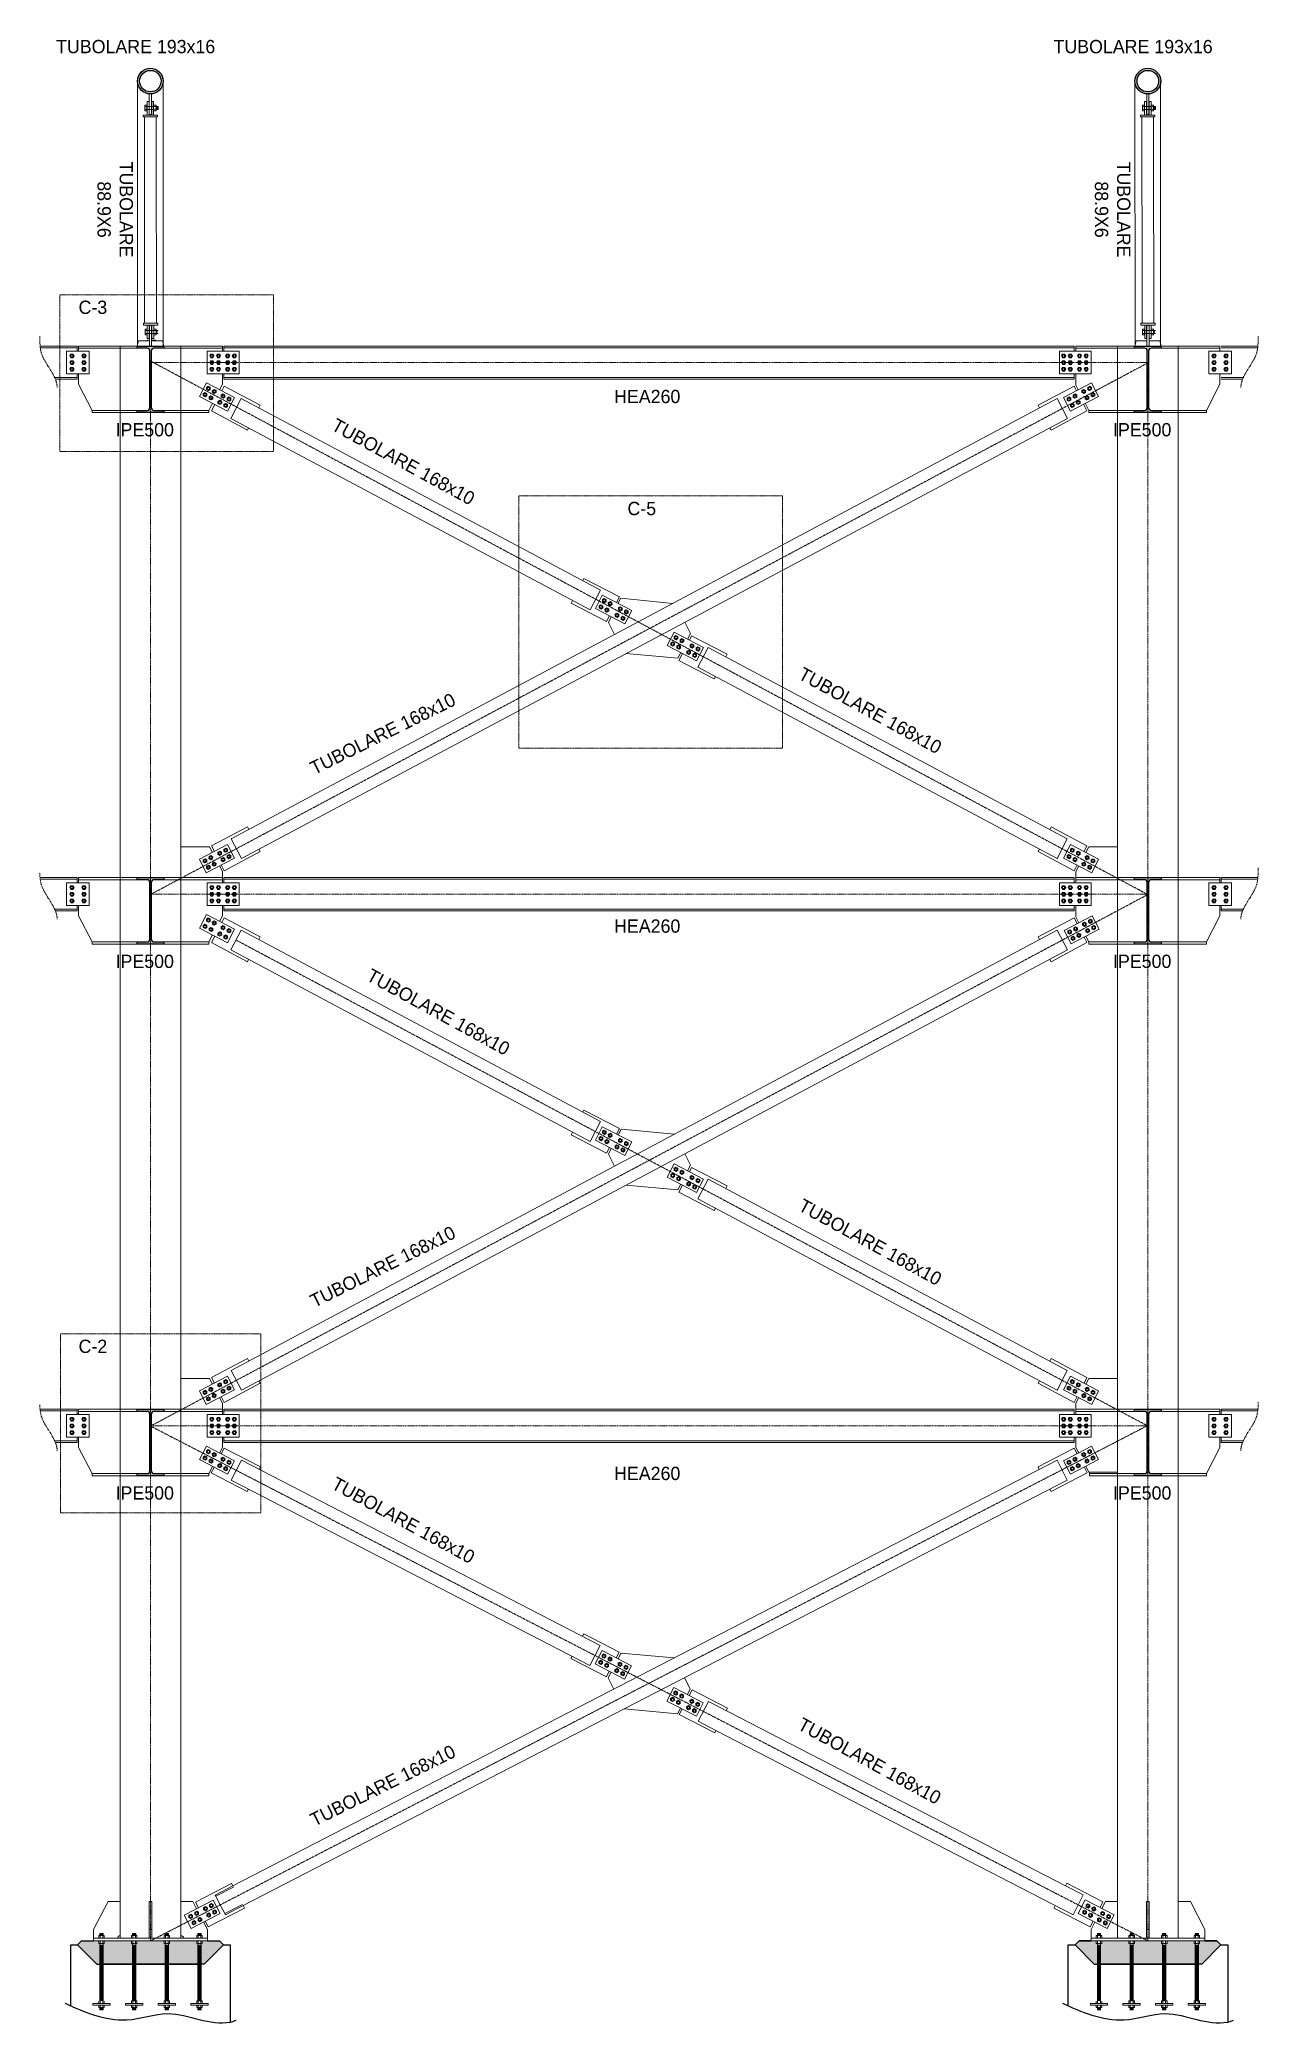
# Model space of a CAD drawing. Header units: millimetres. Extents: x -6949 to 549764, y -83146 to 127128.
# Drawn here: x 277396 to 286558, y 112181 to 127128 of the extents above; entities that cross this region are included whole.
import ezdxf

# ---------------------------------------------------------------- set-up
doc = ezdxf.new("R2010")
doc.units = ezdxf.units.MM
doc.linetypes.add('Centro', pattern=[31.75, 6.35, -4.7625, 15.875, -4.7625])
doc.linetypes.add('Tratto', pattern=[6.35, 3.175, -3.175])
for name, color, linetype, lineweight in [('bulloni', 5, 'Continuous', 9), ('LINEA DI SEZIONE', 1, 'Centro', 9), ('piastra', 6, 'Continuous', 18), ('S-BEAM', 5, 'Continuous', 18), ('S-COLS', 7, 'Continuous', 18), ('S-FSTN', 7, 'Continuous', 18), ('S20', 7, 'Continuous', 25), ('SEZIONI acciaio - Steel sections', 7, 'Continuous', 25), ('tratteggio', 253, 'Tratto', 15)]:
    doc.layers.add(name, color=color, linetype=linetype, lineweight=lineweight)
doc.layers.add('quote', color=7, linetype='Continuous', lineweight=5, true_color=0x383838)
doc.styles.get("Standard").update_dxf_attribs({"font": ''})
doc.styles.get('Standard').set_extended_font_data('Bahnschrift Light')

msp = doc.modelspace()

# ---------------------------------------------------------------- texts
at = {"layer": 'LINEA DI SEZIONE', "char_height": 100, "attachment_point": 1}
for s, insert in [('C-3', (277687.3, 125164.7)), ('C-5', (281814.9, 123650.7)), ('C-2', (277687.3, 117346.9))]:
    msp.add_mtext_dynamic_manual_height_columns(s, width=821.11, gutter_width=1, heights=[0], dxfattribs=dict(at, insert=insert))
at = {"layer": 'quote', "char_height": 100, "attachment_point": 1}
for s, insert in [('HEA260', (281714.2, 124493.6)), ('IPE500', (277965.9, 124243.6)), ('IPE500', (285465.9, 124243.6)), ('HEA260', (281714.2, 120508.9)), ('IPE500', (277965.9, 120243.6)), ('IPE500', (285465.9, 120243.6)), ('HEA260', (281714.2, 116390.7)), ('IPE500', (277965.9, 116243.6)), ('IPE500', (285465.9, 116243.6))]:
    msp.add_mtext_dynamic_manual_height_columns(s, width=854.219, gutter_width=1, heights=[0], dxfattribs=dict(at, insert=insert))
for insert, rotation in [((279628.6, 124284.2), 331.31317), ((283139, 122412), 331.31317), ((279416.3, 121684.8), 26.39822), ((279892.2, 120143.6), 331.31317), ((283139, 118412), 331.31317), ((279416.3, 117675.2), 26.39822), ((279628.4, 116319.5), 331.31317), ((283134.2, 114508.2), 331.31317), ((279416.3, 113771), 26.39822)]:
    msp.add_mtext_dynamic_manual_height_columns('TUBOLARE 168x10', width=1464.343, gutter_width=1, heights=[0], dxfattribs=dict(at, insert=insert, rotation=rotation))

# ---------------------------------------------------------------- blocks, each defined once
blk = doc.blocks.new('*U1214')
at = {"layer": 'bulloni'}
blk.add_lwpolyline([(-16, 0), (-8, -14), (8, -14), (16, 0), (8, 14), (-8, 14)], close=True, dxfattribs=at)
for radius in [9, 7.88]:
    blk.add_circle((0, 0), radius, dxfattribs=at)
blk = doc.blocks.new('*U1215')
at = {"color": 0, "linetype": 'ByBlock', "lineweight": -2, "transparency": 16777216}
for p in [(0, 0), (0, -50), (0, -100)]:
    blk.add_blockref('*U1214', p, dxfattribs=at)
blk = doc.blocks.new('*U1216')
at = {"layer": 'bulloni'}
blk.add_lwpolyline([(-16, 0), (-8, -14), (8, -14), (16, 0), (8, 14), (-8, 14)], close=True, dxfattribs=at)
for radius in [9, 7.88]:
    blk.add_circle((0, 0), radius, dxfattribs=at)
blk = doc.blocks.new('*U1217')
at = {"color": 0, "linetype": 'ByBlock', "lineweight": -2, "transparency": 16777216}
for p in [(0, 0), (0, -50), (0, -100)]:
    blk.add_blockref('*U1216', p, dxfattribs=at)
blk = doc.blocks.new('*U1224')
at = {"layer": 'bulloni'}
blk.add_lwpolyline([(-16, 0), (-8, -14), (8, -14), (16, 0), (8, 14), (-8, 14)], close=True, dxfattribs=at)
for radius in [9, 7.88]:
    blk.add_circle((0, 0), radius, dxfattribs=at)
blk = doc.blocks.new('*U1225')
at = {"color": 0, "linetype": 'ByBlock', "lineweight": -2, "transparency": 16777216}
for p in [(0, 0), (0, -50), (0, -100)]:
    blk.add_blockref('*U1224', p, dxfattribs=at)
blk = doc.blocks.new('*U1226')
at = {"layer": 'bulloni'}
blk.add_lwpolyline([(-16, 0), (-8, -14), (8, -14), (16, 0), (8, 14), (-8, 14)], close=True, dxfattribs=at)
for radius in [9, 7.88]:
    blk.add_circle((0, 0), radius, dxfattribs=at)
blk = doc.blocks.new('*U1227')
at = {"color": 0, "linetype": 'ByBlock', "lineweight": -2, "transparency": 16777216}
for p in [(0, 0), (0, -50), (0, -100)]:
    blk.add_blockref('*U1226', p, dxfattribs=at)
blk = doc.blocks.new('*U1228')
at = {"layer": 'bulloni'}
blk.add_lwpolyline([(-16, 0), (-8, -14), (8, -14), (16, 0), (8, 14), (-8, 14)], close=True, dxfattribs=at)
for radius in [9, 7.88]:
    blk.add_circle((0, 0), radius, dxfattribs=at)
blk = doc.blocks.new('*U1229')
at = {"color": 0, "linetype": 'ByBlock', "lineweight": -2, "transparency": 16777216}
for p in [(0, 0), (0, -50), (0, -100)]:
    blk.add_blockref('*U1228', p, dxfattribs=at)
blk = doc.blocks.new('*U1218')
at = {"layer": 'bulloni'}
blk.add_lwpolyline([(-16, 0), (-8, -14), (8, -14), (16, 0), (8, 14), (-8, 14)], close=True, dxfattribs=at)
for radius in [9, 7.88]:
    blk.add_circle((0, 0), radius, dxfattribs=at)
blk = doc.blocks.new('*U1219')
at = {"color": 0, "linetype": 'ByBlock', "lineweight": -2, "transparency": 16777216}
for p in [(0, 0), (0, -50), (0, -100)]:
    blk.add_blockref('*U1218', p, dxfattribs=at)
blk = doc.blocks.new('*U1220')
at = {"layer": 'bulloni'}
blk.add_lwpolyline([(-16, 0), (-8, -14), (8, -14), (16, 0), (8, 14), (-8, 14)], close=True, dxfattribs=at)
for radius in [9, 7.88]:
    blk.add_circle((0, 0), radius, dxfattribs=at)
blk = doc.blocks.new('*U1221')
at = {"color": 0, "linetype": 'ByBlock', "lineweight": -2, "transparency": 16777216}
for p in [(0, 0), (0, -50), (0, -100)]:
    blk.add_blockref('*U1220', p, dxfattribs=at)
blk = doc.blocks.new('*U1222')
at = {"layer": 'bulloni'}
blk.add_lwpolyline([(-16, 0), (-8, -14), (8, -14), (16, 0), (8, 14), (-8, 14)], close=True, dxfattribs=at)
for radius in [9, 7.88]:
    blk.add_circle((0, 0), radius, dxfattribs=at)
blk = doc.blocks.new('*U1223')
at = {"color": 0, "linetype": 'ByBlock', "lineweight": -2, "transparency": 16777216}
for p in [(0, 0), (0, -50), (0, -100)]:
    blk.add_blockref('*U1222', p, dxfattribs=at)
blk = doc.blocks.new('*U1234')
at = {"layer": 'bulloni'}
blk.add_lwpolyline([(-16, 0), (-8, -14), (8, -14), (16, 0), (8, 14), (-8, 14)], close=True, dxfattribs=at)
for radius in [9, 7.88]:
    blk.add_circle((0, 0), radius, dxfattribs=at)
blk = doc.blocks.new('*U1235')
at = {"color": 0, "linetype": 'ByBlock', "lineweight": -2, "transparency": 16777216}
for p in [(0, 0), (0, -50), (0, -100)]:
    blk.add_blockref('*U1234', p, dxfattribs=at)
blk = doc.blocks.new('*U1236')
at = {"layer": 'bulloni'}
blk.add_lwpolyline([(-16, 0), (-8, -14), (8, -14), (16, 0), (8, 14), (-8, 14)], close=True, dxfattribs=at)
for radius in [9, 7.88]:
    blk.add_circle((0, 0), radius, dxfattribs=at)
blk = doc.blocks.new('*U1237')
at = {"color": 0, "linetype": 'ByBlock', "lineweight": -2, "transparency": 16777216}
for p in [(0, 0), (0, -50), (0, -100)]:
    blk.add_blockref('*U1236', p, dxfattribs=at)
blk = doc.blocks.new('*U1230')
at = {"layer": 'bulloni'}
blk.add_lwpolyline([(-16, 0), (-8, -14), (8, -14), (16, 0), (8, 14), (-8, 14)], close=True, dxfattribs=at)
for radius in [9, 7.88]:
    blk.add_circle((0, 0), radius, dxfattribs=at)
blk = doc.blocks.new('*U1231')
at = {"color": 0, "linetype": 'ByBlock', "lineweight": -2, "transparency": 16777216}
for p in [(0, 0), (0, -50), (0, -100)]:
    blk.add_blockref('*U1230', p, dxfattribs=at)
blk = doc.blocks.new('*U1232')
at = {"layer": 'bulloni'}
blk.add_lwpolyline([(-16, 0), (-8, -14), (8, -14), (16, 0), (8, 14), (-8, 14)], close=True, dxfattribs=at)
for radius in [9, 7.88]:
    blk.add_circle((0, 0), radius, dxfattribs=at)
blk = doc.blocks.new('*U1233')
at = {"color": 0, "linetype": 'ByBlock', "lineweight": -2, "transparency": 16777216}
for p in [(0, 0), (0, -50), (0, -100)]:
    blk.add_blockref('*U1232', p, dxfattribs=at)
blk = doc.blocks.new('*U1788')
at = {"layer": 'bulloni'}
for p, q in [((-42, 1809), (-40, 1812)), ((-42, 1809), (-42, 1773)), ((-40, 1812), (-27, 1812)), ((-40, 1801), (-27, 1801)), ((-27, 1812), (-27, 1770)), ((-27, 1808), (-27, 1774)), ((-27, 1808), (-27, 1808)), ((23, 1803), (-25, 1803)), ((23, 1809), (24, 1812)), ((23, 1809), (23, 1773)), ((24, 1812), (40, 1812)), ((24, 1801), (40, 1801)), ((42, 1809), (40, 1812)), ((42, 1809), (42, 1773)), ((57, 1803), (42, 1803)), ((44, 1782), (43, 1800)), ((47, 1784), (47, 1798)), ((51, 1782), (50, 1800)), ((54, 1784), (53, 1798)), ((57, 1803), (58, 1802)), ((57, 1803), (57, 1779)), ((58, 1802), (58, 1780)), ((-42, 1773), (-40, 1770)), ((-27, 1781), (-40, 1781)), ((-40, 1770), (-27, 1770)), ((-27, 1774), (-27, 1774)), ((23, 1779), (-25, 1779)), ((23, 1773), (24, 1770)), ((40, 1781), (24, 1781)), ((24, 1770), (40, 1770)), ((42, 1773), (40, 1770)), ((57, 1779), (42, 1779)), ((58, 1780), (57, 1779)), ((-40, 124), (-39, 126)), ((-40, 87), (-40, 124)), ((-40, 87), (-39, 85)), ((-39, 126), (-26, 126)), ((-26, 116), (-39, 116)), ((-39, 95), (-26, 95)), ((-39, 85), (-26, 85)), ((-26, 85), (-26, 126)), ((-26, 122), (-25, 122)), ((-26, 89), (-25, 89)), ((-25, 89), (-25, 122)), ((24, 117), (-24, 117)), ((24, 93), (-24, 93)), ((24, 124), (26, 126)), ((24, 87), (24, 124)), ((24, 87), (26, 85)), ((26, 126), (41, 126)), ((41, 116), (26, 116)), ((26, 95), (41, 95)), ((26, 85), (41, 85)), ((43, 124), (41, 126)), ((43, 87), (41, 85)), ((43, 87), (43, 124)), ((58, 117), (43, 117)), ((58, 93), (43, 93)), ((46, 114), (45, 97)), ((49, 112), (48, 99))]:
    blk.add_line(p, q, dxfattribs=at)
for centre, radius, start, end in [((-33, 1807), 8.9, 144.2621, 215.7379), ((-9, 1791), 33.1, 161.6858, 198.3142), ((-25, 1804), 1.33, 180, 270), ((31, 1807), 8.9, 144.2621, 215.7379), ((56, 1791), 33.1, 161.6858, 198.3142), ((33, 1807), 8.9, 324.2621, 35.7379), ((9, 1791), 33.1, 341.6858, 18.3142), ((-33, 1775), 8.9, 144.2621, 215.7379), ((-25, 1778), 1.33, 90, 180), ((31, 1775), 8.9, 144.2621, 215.7379), ((33, 1775), 8.9, 324.2621, 35.7379), ((-31, 121), 8.9, 144.2621, 215.7379), ((-7, 105), 33.1, 161.6858, 198.3142), ((-31, 90), 8.9, 144.2621, 215.7379), ((-24, 119), 1.33, 180, 270), ((-24, 92), 1.33, 90, 180), ((33, 121), 8.9, 144.2621, 215.7379), ((57, 105), 33.1, 161.6858, 198.3142), ((33, 90), 8.9, 144.2621, 215.7379), ((34, 121), 8.9, 324.2621, 35.7379), ((10, 105), 33.1, 341.6858, 18.3142), ((34, 90), 8.9, 324.2621, 35.7379)]:
    blk.add_arc(centre, radius, start, end, dxfattribs=at)
at = {"layer": 'piastra'}
for points in [[(-11, 1840), (-25, 1840), (-25, 1738)], [(-11, 1840), (-11, 1840), (-11, 1738)], [(-9, 1742), (-9, 1897)], [(-9, 1897), (7, 1897)], [(7, 1742), (7, 1897)], [(9, 1840), (9, 1840), (9, 1738)], [(9, 1840), (23, 1840), (23, 1738)], [(-9, 1742), (7, 1742)], [(-10, 56), (-24, 56), (-24, 158)], [(-10, 56), (-10, 56), (-10, 158)], [(-8, 155), (-8, 0)], [(-8, 155), (8, 155)], [(8, 155), (8, 0)], [(10, 56), (10, 56), (10, 158)], [(10, 56), (24, 56), (24, 158)]]:
    blk.add_lwpolyline(points, dxfattribs=at)
for points in [[(-56, 1738), (-56, 1724), (53, 1724), (53, 1738)], [(-54, 158), (-54, 172), (54, 172), (54, 158)]]:
    blk.add_lwpolyline(points, close=True, dxfattribs=at)
at = {"layer": 'S-BEAM'}
for p, q in [((-97, 0), (-98, 1995)), ((95, 0), (95, 1994))]:
    blk.add_line(p, q, dxfattribs=at)
for points in [[(-46, 1724), (43, 1724), (43, 1522)], [(-44, 388), (-46, 1724)], [(-44, 172), (44, 172), (43, 1522)], [(-44, 388), (-44, 172)]]:
    blk.add_lwpolyline(points, dxfattribs=at)
at = {"layer": 'SEZIONI acciaio - Steel sections'}
for radius in [96.8, 80.8]:
    blk.add_circle((-1, 1993), radius, dxfattribs=at)
at = {"layer": 'quote', "insert": (-710, 2303), "char_height": 100, "attachment_point": 1}
blk.add_mtext_dynamic_manual_height_columns('TUBOLARE 193x16', width=1464.34, gutter_width=1, heights=[0], dxfattribs=at)
at = {"layer": 'quote', "insert": (-132, 1454), "char_height": 100, "attachment_point": 1, "rotation": 270}
blk.add_mtext_dynamic_manual_height_columns('\\pxqc;TUBOLARE 88.9X6', width=854.22, gutter_width=1, heights=[0], dxfattribs=at)
blk = doc.blocks.new('*U1789')
at = {"layer": 'quote', "color": 0, "linetype": 'ByBlock', "lineweight": -2, "transparency": 16777216}
for p in [(0, 0), (7500, 0)]:
    blk.add_blockref('*U1788', p, dxfattribs=at)
blk = doc.blocks.new('*U1793')
at = {"layer": 'bulloni'}
blk.add_lwpolyline([(-16, 0), (-8, -14), (8, -14), (16, 0), (8, 14), (-8, 14)], close=True, dxfattribs=at)
for radius in [9, 7.88]:
    blk.add_circle((0, 0), radius, dxfattribs=at)
blk = doc.blocks.new('*U1790')
at = {"color": 0, "linetype": 'ByBlock', "lineweight": -2, "transparency": 16777216}
for p in [(0, 0), (50, 0), (0, -50), (0, -100), (50, -50), (50, -100)]:
    blk.add_blockref('*U1793', p, dxfattribs=at)
blk = doc.blocks.new('*U1791')
at = {"layer": 'bulloni'}
blk.add_lwpolyline([(-16, 0), (-8, -14), (8, -14), (16, 0), (8, 14), (-8, 14)], close=True, dxfattribs=at)
for radius in [9, 7.88]:
    blk.add_circle((0, 0), radius, dxfattribs=at)
blk = doc.blocks.new('*U1792')
at = {"color": 0, "linetype": 'ByBlock', "lineweight": -2, "transparency": 16777216}
for p in [(0, 0), (50, 0), (0, -50), (0, -100), (50, -50), (50, -100)]:
    blk.add_blockref('*U1791', p, dxfattribs=at)
blk = doc.blocks.new('*U1794')
at = {"layer": 'bulloni'}
blk.add_lwpolyline([(-16, 0), (-8, -14), (8, -14), (16, 0), (8, 14), (-8, 14)], close=True, dxfattribs=at)
for radius in [9, 7.88]:
    blk.add_circle((0, 0), radius, dxfattribs=at)
blk = doc.blocks.new('*U1795')
at = {"color": 0, "linetype": 'ByBlock', "lineweight": -2, "transparency": 16777216}
for p in [(0, 0), (50, 0), (0, -54), (50, -54)]:
    blk.add_blockref('*U1794', p, dxfattribs=at)
blk = doc.blocks.new('*U1796')
at = {"layer": 'bulloni'}
blk.add_lwpolyline([(-16, 0), (-8, -14), (8, -14), (16, 0), (8, 14), (-8, 14)], close=True, dxfattribs=at)
for radius in [9, 7.88]:
    blk.add_circle((0, 0), radius, dxfattribs=at)
blk = doc.blocks.new('*U1797')
at = {"color": 0, "linetype": 'ByBlock', "lineweight": -2, "transparency": 16777216}
for p in [(0, 0), (50, 0), (0, -54), (50, -54)]:
    blk.add_blockref('*U1796', p, dxfattribs=at)
blk = doc.blocks.new('*U1798')
at = {"layer": 'bulloni'}
blk.add_lwpolyline([(-16, 0), (-8, -14), (8, -14), (16, 0), (8, 14), (-8, 14)], close=True, dxfattribs=at)
for radius in [9, 7.88]:
    blk.add_circle((0, 0), radius, dxfattribs=at)
blk = doc.blocks.new('*U1803')
at = {"color": 0, "linetype": 'ByBlock', "lineweight": -2, "transparency": 16777216}
for p in [(0, 0), (50, 0), (0, -50), (0, -100), (50, -50), (50, -100)]:
    blk.add_blockref('*U1798', p, dxfattribs=at)
blk = doc.blocks.new('*U1804')
at = {"layer": 'bulloni'}
blk.add_lwpolyline([(-16, 0), (-8, -14), (8, -14), (16, 0), (8, 14), (-8, 14)], close=True, dxfattribs=at)
for radius in [9, 7.88]:
    blk.add_circle((0, 0), radius, dxfattribs=at)
blk = doc.blocks.new('*U1805')
at = {"color": 0, "linetype": 'ByBlock', "lineweight": -2, "transparency": 16777216}
for p in [(0, 0), (50, 0), (0, -50), (0, -100), (50, -50), (50, -100)]:
    blk.add_blockref('*U1804', p, dxfattribs=at)
blk = doc.blocks.new('*U1799')
at = {"layer": 'bulloni'}
blk.add_lwpolyline([(-16, 0), (-8, -14), (8, -14), (16, 0), (8, 14), (-8, 14)], close=True, dxfattribs=at)
for radius in [9, 7.88]:
    blk.add_circle((0, 0), radius, dxfattribs=at)
blk = doc.blocks.new('*U1800')
at = {"color": 0, "linetype": 'ByBlock', "lineweight": -2, "transparency": 16777216}
for p in [(0, 0), (50, 0), (0, -54), (50, -54)]:
    blk.add_blockref('*U1799', p, dxfattribs=at)
blk = doc.blocks.new('*U1801')
at = {"layer": 'bulloni'}
blk.add_lwpolyline([(-16, 0), (-8, -14), (8, -14), (16, 0), (8, 14), (-8, 14)], close=True, dxfattribs=at)
for radius in [9, 7.88]:
    blk.add_circle((0, 0), radius, dxfattribs=at)
blk = doc.blocks.new('*U1802')
at = {"color": 0, "linetype": 'ByBlock', "lineweight": -2, "transparency": 16777216}
for p in [(0, 0), (50, 0), (0, -54), (50, -54)]:
    blk.add_blockref('*U1801', p, dxfattribs=at)
blk = doc.blocks.new('*U1809')
at = {"layer": 'bulloni'}
blk.add_lwpolyline([(-16, 0), (-8, -14), (8, -14), (16, 0), (8, 14), (-8, 14)], close=True, dxfattribs=at)
for radius in [9, 7.88]:
    blk.add_circle((0, 0), radius, dxfattribs=at)
blk = doc.blocks.new('*U1810')
at = {"color": 0, "linetype": 'ByBlock', "lineweight": -2, "transparency": 16777216}
for p in [(0, 0), (50, 0), (0, -54), (50, -54)]:
    blk.add_blockref('*U1809', p, dxfattribs=at)
blk = doc.blocks.new('*U1811')
at = {"layer": 'bulloni'}
blk.add_lwpolyline([(-16, 0), (-8, -14), (8, -14), (16, 0), (8, 14), (-8, 14)], close=True, dxfattribs=at)
for radius in [9, 7.88]:
    blk.add_circle((0, 0), radius, dxfattribs=at)
blk = doc.blocks.new('*U1812')
at = {"color": 0, "linetype": 'ByBlock', "lineweight": -2, "transparency": 16777216}
for p in [(0, 0), (50, 0), (0, -54), (50, -54)]:
    blk.add_blockref('*U1811', p, dxfattribs=at)
blk = doc.blocks.new('*U1813')
at = {"layer": 'bulloni'}
blk.add_lwpolyline([(-16, 0), (-8, -14), (8, -14), (16, 0), (8, 14), (-8, 14)], close=True, dxfattribs=at)
for radius in [9, 7.88]:
    blk.add_circle((0, 0), radius, dxfattribs=at)
blk = doc.blocks.new('*U1814')
at = {"color": 0, "linetype": 'ByBlock', "lineweight": -2, "transparency": 16777216}
for p in [(0, 0), (50, 0), (0, -54), (50, -54)]:
    blk.add_blockref('*U1813', p, dxfattribs=at)
blk = doc.blocks.new('*U1815')
at = {"layer": 'bulloni'}
blk.add_lwpolyline([(-16, 0), (-8, -14), (8, -14), (16, 0), (8, 14), (-8, 14)], close=True, dxfattribs=at)
for radius in [9, 7.88]:
    blk.add_circle((0, 0), radius, dxfattribs=at)
blk = doc.blocks.new('*U1816')
at = {"color": 0, "linetype": 'ByBlock', "lineweight": -2, "transparency": 16777216}
for p in [(0, 0), (50, 0), (0, -54), (50, -54)]:
    blk.add_blockref('*U1815', p, dxfattribs=at)
blk = doc.blocks.new('*U1817')
at = {"layer": 'bulloni'}
blk.add_lwpolyline([(-16, 0), (-8, -14), (8, -14), (16, 0), (8, 14), (-8, 14)], close=True, dxfattribs=at)
for radius in [9, 7.88]:
    blk.add_circle((0, 0), radius, dxfattribs=at)
blk = doc.blocks.new('*U1806')
at = {"color": 0, "linetype": 'ByBlock', "lineweight": -2, "transparency": 16777216}
for p in [(0, 0), (50, 0), (0, -50), (0, -100), (50, -50), (50, -100)]:
    blk.add_blockref('*U1817', p, dxfattribs=at)
blk = doc.blocks.new('*U1807')
at = {"layer": 'bulloni'}
blk.add_lwpolyline([(-16, 0), (-8, -14), (8, -14), (16, 0), (8, 14), (-8, 14)], close=True, dxfattribs=at)
for radius in [9, 7.88]:
    blk.add_circle((0, 0), radius, dxfattribs=at)
blk = doc.blocks.new('*U1808')
at = {"color": 0, "linetype": 'ByBlock', "lineweight": -2, "transparency": 16777216}
for p in [(0, 0), (50, 0), (0, -50), (0, -100), (50, -50), (50, -100)]:
    blk.add_blockref('*U1807', p, dxfattribs=at)
blk = doc.blocks.new('*U1828')
at = {"layer": 'bulloni'}
blk.add_lwpolyline([(-16, 0), (-8, -14), (8, -14), (16, 0), (8, 14), (-8, 14)], close=True, dxfattribs=at)
for radius in [9, 7.88]:
    blk.add_circle((0, 0), radius, dxfattribs=at)
blk = doc.blocks.new('*U1829')
at = {"color": 0, "linetype": 'ByBlock', "lineweight": -2, "transparency": 16777216}
for p in [(0, 0), (50, 0), (0, -54), (50, -54)]:
    blk.add_blockref('*U1828', p, dxfattribs=at)
blk = doc.blocks.new('*U1818')
at = {"layer": 'bulloni'}
blk.add_lwpolyline([(-16, 0), (-8, -14), (8, -14), (16, 0), (8, 14), (-8, 14)], close=True, dxfattribs=at)
for radius in [9, 7.88]:
    blk.add_circle((0, 0), radius, dxfattribs=at)
blk = doc.blocks.new('*U1819')
at = {"color": 0, "linetype": 'ByBlock', "lineweight": -2, "transparency": 16777216}
for p in [(0, 0), (50, 0), (0, -54), (50, -54)]:
    blk.add_blockref('*U1818', p, dxfattribs=at)
blk = doc.blocks.new('*U1820')
at = {"layer": 'bulloni'}
blk.add_lwpolyline([(-16, 0), (-8, -14), (8, -14), (16, 0), (8, 14), (-8, 14)], close=True, dxfattribs=at)
for radius in [9, 7.88]:
    blk.add_circle((0, 0), radius, dxfattribs=at)
blk = doc.blocks.new('*U1821')
at = {"color": 0, "linetype": 'ByBlock', "lineweight": -2, "transparency": 16777216}
for p in [(0, 0), (50, 0), (0, -54), (50, -54)]:
    blk.add_blockref('*U1820', p, dxfattribs=at)
blk = doc.blocks.new('*U1822')
at = {"layer": 'bulloni'}
blk.add_lwpolyline([(-16, 0), (-8, -14), (8, -14), (16, 0), (8, 14), (-8, 14)], close=True, dxfattribs=at)
for radius in [9, 7.88]:
    blk.add_circle((0, 0), radius, dxfattribs=at)
blk = doc.blocks.new('*U1823')
at = {"color": 0, "linetype": 'ByBlock', "lineweight": -2, "transparency": 16777216}
for p in [(0, 0), (50, 0), (0, -54), (50, -54)]:
    blk.add_blockref('*U1822', p, dxfattribs=at)
blk = doc.blocks.new('*U1824')
at = {"layer": 'bulloni'}
blk.add_lwpolyline([(-16, 0), (-8, -14), (8, -14), (16, 0), (8, 14), (-8, 14)], close=True, dxfattribs=at)
for radius in [9, 7.88]:
    blk.add_circle((0, 0), radius, dxfattribs=at)
blk = doc.blocks.new('*U1825')
at = {"color": 0, "linetype": 'ByBlock', "lineweight": -2, "transparency": 16777216}
for p in [(0, 0), (50, 0), (0, -50), (0, -100), (50, -50), (50, -100)]:
    blk.add_blockref('*U1824', p, dxfattribs=at)
blk = doc.blocks.new('*U1826')
at = {"layer": 'bulloni'}
blk.add_lwpolyline([(-16, 0), (-8, -14), (8, -14), (16, 0), (8, 14), (-8, 14)], close=True, dxfattribs=at)
for radius in [9, 7.88]:
    blk.add_circle((0, 0), radius, dxfattribs=at)
blk = doc.blocks.new('*U1827')
at = {"color": 0, "linetype": 'ByBlock', "lineweight": -2, "transparency": 16777216}
for p in [(0, 0), (50, 0), (0, -50), (0, -100), (50, -50), (50, -100)]:
    blk.add_blockref('*U1826', p, dxfattribs=at)
blk = doc.blocks.new('*U1842')
at = {"layer": 'bulloni'}
blk.add_lwpolyline([(-16, 0), (-8, -14), (8, -14), (16, 0), (8, 14), (-8, 14)], close=True, dxfattribs=at)
for radius in [9, 7.88]:
    blk.add_circle((0, 0), radius, dxfattribs=at)
blk = doc.blocks.new('*U1843')
at = {"color": 0, "linetype": 'ByBlock', "lineweight": -2, "transparency": 16777216}
for p in [(0, 0), (50, 0), (0, -54), (50, -54)]:
    blk.add_blockref('*U1842', p, dxfattribs=at)
blk = doc.blocks.new('*U1830')
at = {"layer": 'bulloni'}
blk.add_lwpolyline([(-16, 0), (-8, -14), (8, -14), (16, 0), (8, 14), (-8, 14)], close=True, dxfattribs=at)
for radius in [9, 7.88]:
    blk.add_circle((0, 0), radius, dxfattribs=at)
blk = doc.blocks.new('*U1831')
at = {"color": 0, "linetype": 'ByBlock', "lineweight": -2, "transparency": 16777216}
for p in [(0, 0), (50, 0), (0, -54), (50, -54)]:
    blk.add_blockref('*U1830', p, dxfattribs=at)
blk = doc.blocks.new('*U1832')
at = {"layer": 'bulloni'}
blk.add_lwpolyline([(-16, 0), (-8, -14), (8, -14), (16, 0), (8, 14), (-8, 14)], close=True, dxfattribs=at)
for radius in [9, 7.88]:
    blk.add_circle((0, 0), radius, dxfattribs=at)
blk = doc.blocks.new('*U1833')
at = {"color": 0, "linetype": 'ByBlock', "lineweight": -2, "transparency": 16777216}
for p in [(0, 0), (50, 0), (0, -54), (50, -54)]:
    blk.add_blockref('*U1832', p, dxfattribs=at)
blk = doc.blocks.new('*U1834')
at = {"layer": 'bulloni'}
blk.add_lwpolyline([(-16, 0), (-8, -14), (8, -14), (16, 0), (8, 14), (-8, 14)], close=True, dxfattribs=at)
for radius in [9, 7.88]:
    blk.add_circle((0, 0), radius, dxfattribs=at)
blk = doc.blocks.new('*U1835')
at = {"color": 0, "linetype": 'ByBlock', "lineweight": -2, "transparency": 16777216}
for p in [(0, 0), (50, 0), (0, -54), (50, -54)]:
    blk.add_blockref('*U1834', p, dxfattribs=at)
blk = doc.blocks.new('*U1836')
at = {"layer": 'bulloni'}
blk.add_lwpolyline([(-16, 0), (-8, -14), (8, -14), (16, 0), (8, 14), (-8, 14)], close=True, dxfattribs=at)
for radius in [9, 7.88]:
    blk.add_circle((0, 0), radius, dxfattribs=at)
blk = doc.blocks.new('*U1839')
at = {"color": 0, "linetype": 'ByBlock', "lineweight": -2, "transparency": 16777216}
for p in [(0, 0), (50, 0), (0, -50), (0, -100), (50, -50), (50, -100)]:
    blk.add_blockref('*U1836', p, dxfattribs=at)
blk = doc.blocks.new('*U1840')
at = {"layer": 'bulloni'}
blk.add_lwpolyline([(-16, 0), (-8, -14), (8, -14), (16, 0), (8, 14), (-8, 14)], close=True, dxfattribs=at)
for radius in [9, 7.88]:
    blk.add_circle((0, 0), radius, dxfattribs=at)
blk = doc.blocks.new('*U1841')
at = {"color": 0, "linetype": 'ByBlock', "lineweight": -2, "transparency": 16777216}
for p in [(0, 0), (50, 0), (0, -50), (0, -100), (50, -50), (50, -100)]:
    blk.add_blockref('*U1840', p, dxfattribs=at)
blk = doc.blocks.new('*U1848')
at = {"layer": 'bulloni'}
blk.add_lwpolyline([(-16, 0), (-8, -14), (8, -14), (16, 0), (8, 14), (-8, 14)], close=True, dxfattribs=at)
for radius in [9, 7.88]:
    blk.add_circle((0, 0), radius, dxfattribs=at)
blk = doc.blocks.new('*U1849')
at = {"color": 0, "linetype": 'ByBlock', "lineweight": -2, "transparency": 16777216}
for p in [(0, 0), (50, 0), (0, -54), (50, -54)]:
    blk.add_blockref('*U1848', p, dxfattribs=at)
blk = doc.blocks.new('*U1837')
at = {"layer": 'bulloni'}
blk.add_lwpolyline([(-16, 0), (-8, -14), (8, -14), (16, 0), (8, 14), (-8, 14)], close=True, dxfattribs=at)
for radius in [9, 7.88]:
    blk.add_circle((0, 0), radius, dxfattribs=at)
blk = doc.blocks.new('*U1838')
at = {"color": 0, "linetype": 'ByBlock', "lineweight": -2, "transparency": 16777216}
for p in [(0, 0), (50, 0), (0, -54), (50, -54)]:
    blk.add_blockref('*U1837', p, dxfattribs=at)
blk = doc.blocks.new('*U1844')
at = {"layer": 'bulloni'}
blk.add_lwpolyline([(-16, 0), (-8, -14), (8, -14), (16, 0), (8, 14), (-8, 14)], close=True, dxfattribs=at)
for radius in [9, 7.88]:
    blk.add_circle((0, 0), radius, dxfattribs=at)
blk = doc.blocks.new('*U1845')
at = {"color": 0, "linetype": 'ByBlock', "lineweight": -2, "transparency": 16777216}
for p in [(0, 0), (50, 0), (0, -50), (0, -100), (50, -50), (50, -100)]:
    blk.add_blockref('*U1844', p, dxfattribs=at)
blk = doc.blocks.new('*U1846')
at = {"layer": 'bulloni'}
blk.add_lwpolyline([(-16, 0), (-8, -14), (8, -14), (16, 0), (8, 14), (-8, 14)], close=True, dxfattribs=at)
for radius in [9, 7.88]:
    blk.add_circle((0, 0), radius, dxfattribs=at)
blk = doc.blocks.new('*U1847')
at = {"color": 0, "linetype": 'ByBlock', "lineweight": -2, "transparency": 16777216}
for p in [(0, 0), (50, 0), (0, -50), (0, -100), (50, -50), (50, -100)]:
    blk.add_blockref('*U1846', p, dxfattribs=at)
blk = doc.blocks.new('*U1850')
at = {"layer": 'bulloni'}
blk.add_lwpolyline([(-16, 0), (-8, -14), (8, -14), (16, 0), (8, 14), (-8, 14)], close=True, dxfattribs=at)
for radius in [9, 7.88]:
    blk.add_circle((0, 0), radius, dxfattribs=at)
blk = doc.blocks.new('*U1851')
at = {"color": 0, "linetype": 'ByBlock', "lineweight": -2, "transparency": 16777216}
for p in [(0, 0), (50, 0), (0, -54), (50, -54)]:
    blk.add_blockref('*U1850', p, dxfattribs=at)
blk = doc.blocks.new('*U1852')
at = {"layer": 'bulloni'}
blk.add_lwpolyline([(-16, 0), (-8, -14), (8, -14), (16, 0), (8, 14), (-8, 14)], close=True, dxfattribs=at)
for radius in [9, 7.88]:
    blk.add_circle((0, 0), radius, dxfattribs=at)
blk = doc.blocks.new('*U1853')
at = {"color": 0, "linetype": 'ByBlock', "lineweight": -2, "transparency": 16777216}
for p in [(0, 0), (50, 0), (0, -54), (50, -54)]:
    blk.add_blockref('*U1852', p, dxfattribs=at)
blk = doc.blocks.new('*U1854')
at = {"layer": 'bulloni'}
blk.add_lwpolyline([(-16, 0), (-8, -14), (8, -14), (16, 0), (8, 14), (-8, 14)], close=True, dxfattribs=at)
for radius in [9, 7.88]:
    blk.add_circle((0, 0), radius, dxfattribs=at)
blk = doc.blocks.new('*U1855')
at = {"color": 0, "linetype": 'ByBlock', "lineweight": -2, "transparency": 16777216}
for p in [(0, 0), (50, 0), (0, -54), (50, -54)]:
    blk.add_blockref('*U1854', p, dxfattribs=at)
blk = doc.blocks.new('*U1856')
at = {"layer": 'bulloni'}
blk.add_lwpolyline([(-16, 0), (-8, -14), (8, -14), (16, 0), (8, 14), (-8, 14)], close=True, dxfattribs=at)
for radius in [9, 7.88]:
    blk.add_circle((0, 0), radius, dxfattribs=at)
blk = doc.blocks.new('*U1857')
at = {"color": 0, "linetype": 'ByBlock', "lineweight": -2, "transparency": 16777216}
for p in [(0, 0), (50, 0), (0, -54), (50, -54)]:
    blk.add_blockref('*U1856', p, dxfattribs=at)
blk = doc.blocks.new('*U1858')
at = {"layer": 'bulloni'}
blk.add_lwpolyline([(-16, 0), (-8, -14), (8, -14), (16, 0), (8, 14), (-8, 14)], close=True, dxfattribs=at)
for radius in [9, 7.88]:
    blk.add_circle((0, 0), radius, dxfattribs=at)
blk = doc.blocks.new('*U1859')
at = {"color": 0, "linetype": 'ByBlock', "lineweight": -2, "transparency": 16777216}
for p in [(0, 0), (50, 0), (0, -54), (50, -54)]:
    blk.add_blockref('*U1858', p, dxfattribs=at)
blk = doc.blocks.new('*U1861')
at = {"layer": 'bulloni'}
blk.add_lwpolyline([(-16, 0), (-8, -14), (8, -14), (16, 0), (8, 14), (-8, 14)], close=True, dxfattribs=at)
for radius in [9, 7.88]:
    blk.add_circle((0, 0), radius, dxfattribs=at)
blk = doc.blocks.new('*U1860')
at = {"color": 0, "linetype": 'ByBlock', "lineweight": -2, "transparency": 16777216}
for p in [(0, 0), (50, 0), (0, -54), (50, -54)]:
    blk.add_blockref('*U1861', p, dxfattribs=at)
blk = doc.blocks.new('*U1864')
at = {"layer": 'bulloni'}
blk.add_lwpolyline([(-16, 0), (-8, -14), (8, -14), (16, 0), (8, 14), (-8, 14)], close=True, dxfattribs=at)
for radius in [9, 7.88]:
    blk.add_circle((0, 0), radius, dxfattribs=at)
blk = doc.blocks.new('*U1865')
at = {"color": 0, "linetype": 'ByBlock', "lineweight": -2, "transparency": 16777216}
for p in [(0, 0), (50, 0), (0, -54), (50, -54)]:
    blk.add_blockref('*U1864', p, dxfattribs=at)
blk = doc.blocks.new('*U1862')
at = {"layer": 'bulloni'}
blk.add_lwpolyline([(-16, 0), (-8, -14), (8, -14), (16, 0), (8, 14), (-8, 14)], close=True, dxfattribs=at)
for radius in [9, 7.88]:
    blk.add_circle((0, 0), radius, dxfattribs=at)
blk = doc.blocks.new('*U1863')
at = {"color": 0, "linetype": 'ByBlock', "lineweight": -2, "transparency": 16777216}
for p in [(0, 0), (50, 0), (0, -54), (50, -54)]:
    blk.add_blockref('*U1862', p, dxfattribs=at)
blk = doc.blocks.new('*U1866')
at = {"layer": 'bulloni'}
blk.add_lwpolyline([(-16, 0), (-8, -14), (8, -14), (16, 0), (8, 14), (-8, 14)], close=True, dxfattribs=at)
for radius in [9, 7.88]:
    blk.add_circle((0, 0), radius, dxfattribs=at)
blk = doc.blocks.new('*U1867')
at = {"color": 0, "linetype": 'ByBlock', "lineweight": -2, "transparency": 16777216}
for p in [(0, 0), (50, 0), (0, -54), (50, -54)]:
    blk.add_blockref('*U1866', p, dxfattribs=at)
blk = doc.blocks.new('*U1868')
at = {"layer": 'bulloni'}
blk.add_lwpolyline([(-16, 0), (-8, -14), (8, -14), (16, 0), (8, 14), (-8, 14)], close=True, dxfattribs=at)
for radius in [9, 7.88]:
    blk.add_circle((0, 0), radius, dxfattribs=at)
blk = doc.blocks.new('*U1869')
at = {"color": 0, "linetype": 'ByBlock', "lineweight": -2, "transparency": 16777216}
for p in [(0, 0), (50, 0), (0, -54), (50, -54)]:
    blk.add_blockref('*U1868', p, dxfattribs=at)
blk = doc.blocks.new('*U1872')
at = {"layer": 'bulloni'}
blk.add_lwpolyline([(-16, 0), (-8, -14), (8, -14), (16, 0), (8, 14), (-8, 14)], close=True, dxfattribs=at)
for radius in [9, 7.88]:
    blk.add_circle((0, 0), radius, dxfattribs=at)
blk = doc.blocks.new('*U1873')
at = {"color": 0, "linetype": 'ByBlock', "lineweight": -2, "transparency": 16777216}
for p in [(0, 0), (50, 0), (0, -54), (50, -54)]:
    blk.add_blockref('*U1872', p, dxfattribs=at)
blk = doc.blocks.new('*U1870')
at = {"layer": 'bulloni'}
blk.add_lwpolyline([(-16, 0), (-8, -14), (8, -14), (16, 0), (8, 14), (-8, 14)], close=True, dxfattribs=at)
for radius in [9, 7.88]:
    blk.add_circle((0, 0), radius, dxfattribs=at)
blk = doc.blocks.new('*U1871')
at = {"color": 0, "linetype": 'ByBlock', "lineweight": -2, "transparency": 16777216}
for p in [(0, 0), (50, 0), (0, -54), (50, -54)]:
    blk.add_blockref('*U1870', p, dxfattribs=at)
blk = doc.blocks.new('*U1874')
at = {"layer": 'bulloni'}
blk.add_lwpolyline([(-16, 0), (-8, -14), (8, -14), (16, 0), (8, 14), (-8, 14)], close=True, dxfattribs=at)
for radius in [9, 7.88]:
    blk.add_circle((0, 0), radius, dxfattribs=at)
blk = doc.blocks.new('*U1875')
at = {"color": 0, "linetype": 'ByBlock', "lineweight": -2, "transparency": 16777216}
for p in [(0, 0), (50, 0), (0, -54), (50, -54)]:
    blk.add_blockref('*U1874', p, dxfattribs=at)
blk = doc.blocks.new('*U1876')
at = {"layer": 'bulloni'}
blk.add_lwpolyline([(-16, 0), (-8, -14), (8, -14), (16, 0), (8, 14), (-8, 14)], close=True, dxfattribs=at)
for radius in [9, 7.88]:
    blk.add_circle((0, 0), radius, dxfattribs=at)
blk = doc.blocks.new('*U1877')
at = {"color": 0, "linetype": 'ByBlock', "lineweight": -2, "transparency": 16777216}
for p in [(0, 0), (50, 0), (0, -54), (50, -54)]:
    blk.add_blockref('*U1876', p, dxfattribs=at)
blk = doc.blocks.new('*U1880')
at = {"layer": 'bulloni'}
blk.add_lwpolyline([(-16, 0), (-8, -14), (8, -14), (16, 0), (8, 14), (-8, 14)], close=True, dxfattribs=at)
for radius in [9, 7.88]:
    blk.add_circle((0, 0), radius, dxfattribs=at)
blk = doc.blocks.new('*U1881')
at = {"color": 0, "linetype": 'ByBlock', "lineweight": -2, "transparency": 16777216}
for p in [(0, 0), (50, 0), (0, -54), (50, -54)]:
    blk.add_blockref('*U1880', p, dxfattribs=at)
blk = doc.blocks.new('*U1878')
at = {"layer": 'bulloni'}
blk.add_lwpolyline([(-16, 0), (-8, -14), (8, -14), (16, 0), (8, 14), (-8, 14)], close=True, dxfattribs=at)
for radius in [9, 7.88]:
    blk.add_circle((0, 0), radius, dxfattribs=at)
blk = doc.blocks.new('*U1879')
at = {"color": 0, "linetype": 'ByBlock', "lineweight": -2, "transparency": 16777216}
for p in [(0, 0), (50, 0), (0, -54), (50, -54)]:
    blk.add_blockref('*U1878', p, dxfattribs=at)
blk = doc.blocks.new('*U1882')
at = {"layer": 'bulloni'}
blk.add_lwpolyline([(-16, 0), (-8, -14), (8, -14), (16, 0), (8, 14), (-8, 14)], close=True, dxfattribs=at)
for radius in [9, 7.88]:
    blk.add_circle((0, 0), radius, dxfattribs=at)
blk = doc.blocks.new('*U1883')
at = {"color": 0, "linetype": 'ByBlock', "lineweight": -2, "transparency": 16777216}
for p in [(0, 0), (50, 0), (0, -54), (50, -54)]:
    blk.add_blockref('*U1882', p, dxfattribs=at)
blk = doc.blocks.new('*U1884')
at = {"layer": 'bulloni'}
blk.add_lwpolyline([(-16, 0), (-8, -14), (8, -14), (16, 0), (8, 14), (-8, 14)], close=True, dxfattribs=at)
for radius in [9, 7.88]:
    blk.add_circle((0, 0), radius, dxfattribs=at)
blk = doc.blocks.new('*U1885')
at = {"color": 0, "linetype": 'ByBlock', "lineweight": -2, "transparency": 16777216}
for p in [(0, 0), (50, 0), (0, -54), (50, -54)]:
    blk.add_blockref('*U1884', p, dxfattribs=at)
blk = doc.blocks.new('*U2071')
at = {"layer": 'bulloni'}
for p, q in [((-9, 0), (9, 1)), ((-7, 7), (7, 6)), ((-7, 3), (7, 4)), ((-9, -7), (9, -6)), ((-7, -3), (7, -3))]:
    blk.add_line(p, q, dxfattribs=at)
blk = doc.blocks.new('*U2072')
at = {"color": 0, "linetype": 'ByBlock', "lineweight": -2, "transparency": 16777216}
for p in [(0, 402.5), (0, 385), (0, 367.5), (0, 350), (0, 332.5), (0, 315), (0, 297.5), (0, 280), (0, 262.5), (0, 245), (0, 227.5), (0, 210), (0, 192.5), (0, 175), (0, 157.5), (0, 140), (0, 122.5), (0, 105), (0, 87.5), (0, 70), (0, 52.5), (0, 35), (0, 17.5), (0, 0)]:
    blk.add_blockref('*U2071', p, dxfattribs=at)
blk = doc.blocks.new('*U2075')
at = {"layer": 'bulloni'}
for p, q in [((-9, 0), (9, 1)), ((-7, 7), (7, 6)), ((-7, 3), (7, 4)), ((-9, -7), (9, -6)), ((-7, -3), (7, -3))]:
    blk.add_line(p, q, dxfattribs=at)
blk = doc.blocks.new('*U2076')
at = {"color": 0, "linetype": 'ByBlock', "lineweight": -2, "transparency": 16777216}
for p in [(0, 402.5), (0, 385), (0, 367.5), (0, 350), (0, 332.5), (0, 315), (0, 297.5), (0, 280), (0, 262.5), (0, 245), (0, 227.5), (0, 210), (0, 192.5), (0, 175), (0, 157.5), (0, 140), (0, 122.5), (0, 105), (0, 87.5), (0, 70), (0, 52.5), (0, 35), (0, 17.5), (0, 0)]:
    blk.add_blockref('*U2075', p, dxfattribs=at)
blk = doc.blocks.new('*U2077')
at = {"layer": 'bulloni'}
for p, q in [((-9, 0), (9, 1)), ((-7, 7), (7, 6)), ((-7, 3), (7, 4)), ((-9, -7), (9, -6)), ((-7, -3), (7, -3))]:
    blk.add_line(p, q, dxfattribs=at)
blk = doc.blocks.new('*U2078')
at = {"color": 0, "linetype": 'ByBlock', "lineweight": -2, "transparency": 16777216}
for p in [(0, 402.5), (0, 385), (0, 367.5), (0, 350), (0, 332.5), (0, 315), (0, 297.5), (0, 280), (0, 262.5), (0, 245), (0, 227.5), (0, 210), (0, 192.5), (0, 175), (0, 157.5), (0, 140), (0, 122.5), (0, 105), (0, 87.5), (0, 70), (0, 52.5), (0, 35), (0, 17.5), (0, 0)]:
    blk.add_blockref('*U2077', p, dxfattribs=at)
blk = doc.blocks.new('*U2073')
at = {"layer": 'bulloni'}
for p, q in [((-9, 0), (9, 1)), ((-7, 7), (7, 6)), ((-7, 3), (7, 4)), ((-9, -7), (9, -6)), ((-7, -3), (7, -3))]:
    blk.add_line(p, q, dxfattribs=at)
blk = doc.blocks.new('*U2074')
at = {"color": 0, "linetype": 'ByBlock', "lineweight": -2, "transparency": 16777216}
for p in [(0, 402.5), (0, 385), (0, 367.5), (0, 350), (0, 332.5), (0, 315), (0, 297.5), (0, 280), (0, 262.5), (0, 245), (0, 227.5), (0, 210), (0, 192.5), (0, 175), (0, 157.5), (0, 140), (0, 122.5), (0, 105), (0, 87.5), (0, 70), (0, 52.5), (0, 35), (0, 17.5), (0, 0)]:
    blk.add_blockref('*U2073', p, dxfattribs=at)
blk = doc.blocks.new('*U2079')
at = {"layer": 'bulloni'}
for p, q in [((-9, 0), (9, 1)), ((-7, 7), (7, 6)), ((-7, 3), (7, 4)), ((-9, -7), (9, -6)), ((-7, -3), (7, -3))]:
    blk.add_line(p, q, dxfattribs=at)
blk = doc.blocks.new('*U2080')
at = {"color": 0, "linetype": 'ByBlock', "lineweight": -2, "transparency": 16777216}
for p in [(0, 402.5), (0, 385), (0, 367.5), (0, 350), (0, 332.5), (0, 315), (0, 297.5), (0, 280), (0, 262.5), (0, 245), (0, 227.5), (0, 210), (0, 192.5), (0, 175), (0, 157.5), (0, 140), (0, 122.5), (0, 105), (0, 87.5), (0, 70), (0, 52.5), (0, 35), (0, 17.5), (0, 0)]:
    blk.add_blockref('*U2079', p, dxfattribs=at)
blk = doc.blocks.new('*U2083')
at = {"layer": 'bulloni'}
for p, q in [((-9, 0), (9, 1)), ((-7, 7), (7, 6)), ((-7, 3), (7, 4)), ((-9, -7), (9, -6)), ((-7, -3), (7, -3))]:
    blk.add_line(p, q, dxfattribs=at)
blk = doc.blocks.new('*U2084')
at = {"color": 0, "linetype": 'ByBlock', "lineweight": -2, "transparency": 16777216}
for p in [(0, 402.5), (0, 385), (0, 367.5), (0, 350), (0, 332.5), (0, 315), (0, 297.5), (0, 280), (0, 262.5), (0, 245), (0, 227.5), (0, 210), (0, 192.5), (0, 175), (0, 157.5), (0, 140), (0, 122.5), (0, 105), (0, 87.5), (0, 70), (0, 52.5), (0, 35), (0, 17.5), (0, 0)]:
    blk.add_blockref('*U2083', p, dxfattribs=at)
blk = doc.blocks.new('*U2085')
at = {"layer": 'bulloni'}
for p, q in [((-9, 0), (9, 1)), ((-7, 7), (7, 6)), ((-7, 3), (7, 4)), ((-9, -7), (9, -6)), ((-7, -3), (7, -3))]:
    blk.add_line(p, q, dxfattribs=at)
blk = doc.blocks.new('*U2086')
at = {"color": 0, "linetype": 'ByBlock', "lineweight": -2, "transparency": 16777216}
for p in [(0, 402.5), (0, 385), (0, 367.5), (0, 350), (0, 332.5), (0, 315), (0, 297.5), (0, 280), (0, 262.5), (0, 245), (0, 227.5), (0, 210), (0, 192.5), (0, 175), (0, 157.5), (0, 140), (0, 122.5), (0, 105), (0, 87.5), (0, 70), (0, 52.5), (0, 35), (0, 17.5), (0, 0)]:
    blk.add_blockref('*U2085', p, dxfattribs=at)
blk = doc.blocks.new('*U2081')
at = {"layer": 'bulloni'}
for p, q in [((-9, 0), (9, 1)), ((-7, 7), (7, 6)), ((-7, 3), (7, 4)), ((-9, -7), (9, -6)), ((-7, -3), (7, -3))]:
    blk.add_line(p, q, dxfattribs=at)
blk = doc.blocks.new('*U2082')
at = {"color": 0, "linetype": 'ByBlock', "lineweight": -2, "transparency": 16777216}
for p in [(0, 402.5), (0, 385), (0, 367.5), (0, 350), (0, 332.5), (0, 315), (0, 297.5), (0, 280), (0, 262.5), (0, 245), (0, 227.5), (0, 210), (0, 192.5), (0, 175), (0, 157.5), (0, 140), (0, 122.5), (0, 105), (0, 87.5), (0, 70), (0, 52.5), (0, 35), (0, 17.5), (0, 0)]:
    blk.add_blockref('*U2081', p, dxfattribs=at)

# ---------------------------------------------------------------- hatches: boundary and pattern name
at = {"lineweight": 9, "true_color": 0x939598}
h = msp.add_hatch(dxfattribs=at)
h.set_pattern_fill('AR-SAND', color=252, scale=0.3, angle=48)
h.set_pattern_definition([(85.5, (261299.252, 167410.043), (-11.2323364, 9.4677248), [0, -11.5824, 0, -12.954, 0, -12.3825]), (55.5, (261299.252, 167410.043), (-6.957452, 24.4113155), [0, -6.2484, 0, -10.4394, 0, -4.0005]), (15.5, (261292.98, 167403.078), (15.846275, 17.6635065), [0, -3.81, 0, -13.716, 0, -17.907]), (5.5, (261292.98, 167403.078), (10.3575066, 21.498056), [0, -1.905, 0, -8.9916, 0, -10.287])])
h.paths.add_polyline_path([(278228.4, 112823.3), (278148.4, 112823.3), (278148.4, 112673.3), (278228.4, 112673.3)], flags=17)
h.paths.add_polyline_path([(278308.4, 112823.3), (278228.4, 112823.3), (278228.4, 112673.3), (278308.4, 112673.3)], flags=17)
h.paths.add_polyline_path([(278228.4, 112673.3), (278148.4, 112673.3), (278148.4, 112823.3), (278128.1, 112823.3), (278128.1, 112649.3), (278228.4, 112649.3)])
h.paths.add_polyline_path([(278328.3, 112823.3), (278308.4, 112823.3), (278308.4, 112673.3), (278228.4, 112673.3), (278228.4, 112649.3), (278328.3, 112649.3)])
edge = h.paths.add_edge_path()
edge.add_line((278339, 112804.3), (278332.7, 112804.3))
edge.add_line((278332.7, 112804.3), (278330.7, 112805.6))
edge.add_arc((278335.4, 112813.2), 8.9, 234.26215, 238.46581, ccw=False)
edge.add_line((278330.2, 112806), (278330.2, 112821.7))
edge.add_arc((278335.4, 112814.4), 8.9, 121.53419, 125.73785, ccw=False)
edge.add_line((278330.7, 112822), (278332.7, 112823.3))
edge.add_line((278332.7, 112823.3), (278328.3, 112823.3))
edge.add_line((278328.3, 112823.3), (278328.3, 112649.3))
edge.add_line((278328.3, 112649.3), (278339, 112649.3))
edge.add_line((278339, 112649.3), (278339, 112804.3))
edge = h.paths.add_edge_path()
edge.add_line((278387.9, 112823.3), (278369.2, 112823.3))
edge.add_line((278369.2, 112823.3), (278371.2, 112822))
edge.add_arc((278366.5, 112814.4), 8.9, 54.26215, 58.46581, ccw=False)
edge.add_line((278371.7, 112821.7), (278371.7, 112806))
edge.add_arc((278366.5, 112813.2), 8.9, 301.53419, 305.73785, ccw=False)
edge.add_line((278371.2, 112805.6), (278369.2, 112804.3))
edge.add_line((278369.2, 112804.3), (278363, 112804.3))
edge.add_line((278363, 112804.3), (278363, 112649.3))
edge.add_line((278363, 112649.3), (278387.9, 112649.3))
edge.add_line((278387.9, 112649.3), (278387.9, 112823.3))
edge = h.paths.add_edge_path()
edge.add_line((278402.9, 112649.3), (278506.6, 112649.3))
edge.add_line((278506.6, 112649.3), (278533.4, 112649.3))
edge.add_line((278533.4, 112649.3), (278560.3, 112649.3))
edge.add_line((278560.3, 112649.3), (278584.3, 112649.3))
edge.add_line((278584.3, 112649.3), (278584.3, 112804.3))
edge.add_line((278584.3, 112804.3), (278578, 112804.3))
edge.add_line((278578, 112804.3), (278576, 112805.6))
edge.add_arc((278580.7, 112813.2), 8.9, 234.26215, 238.46581, ccw=False)
edge.add_line((278575.5, 112806), (278575.5, 112821.7))
edge.add_arc((278580.7, 112814.4), 8.9, 121.53419, 125.73785, ccw=False)
edge.add_line((278576, 112822), (278578, 112823.3))
edge.add_line((278578, 112823.3), (278387.9, 112823.3))
edge.add_line((278387.9, 112823.3), (278387.9, 112649.3))
edge.add_line((278387.9, 112649.3), (278402.9, 112649.3))
edge = h.paths.add_edge_path()
edge.add_line((278704.7, 112721.3), (278776.4, 112793.3))
edge.add_line((278776.4, 112793.3), (278746.4, 112823.3))
edge.add_line((278746.4, 112823.3), (278614.5, 112823.3))
edge.add_line((278614.5, 112823.3), (278616.5, 112822))
edge.add_arc((278611.8, 112814.4), 8.9, 54.26215, 58.46581, ccw=False)
edge.add_line((278617, 112821.7), (278617, 112806))
edge.add_arc((278611.8, 112813.2), 8.9, 301.53419, 305.73785, ccw=False)
edge.add_line((278616.5, 112805.6), (278614.5, 112804.3))
edge.add_line((278614.5, 112804.3), (278608.3, 112804.3))
edge.add_line((278608.3, 112804.3), (278608.3, 112648.6))
edge.add_line((278608.3, 112648.6), (278632.3, 112648.6))
edge.add_line((278632.3, 112648.6), (278704.7, 112721.3))
edge = h.paths.add_edge_path()
edge.add_line((278093.7, 112804.3), (278087.4, 112804.3))
edge.add_line((278087.4, 112804.3), (278085.4, 112805.6))
edge.add_arc((278090.1, 112813.2), 8.9, 234.26215, 238.46581, ccw=False)
edge.add_line((278084.9, 112806), (278084.9, 112821.7))
edge.add_arc((278090.1, 112814.4), 8.9, 121.53419, 125.73785, ccw=False)
edge.add_line((278085.4, 112822), (278087.4, 112823.3))
edge.add_line((278087.4, 112823.3), (278066.2, 112823.3))
edge.add_line((278066.2, 112823.3), (278066.2, 112649.3))
edge.add_line((278066.2, 112649.3), (278093.7, 112649.3))
edge.add_line((278093.7, 112649.3), (278093.7, 112804.3))
edge = h.paths.add_edge_path()
edge.add_line((278128.1, 112823.3), (278123.9, 112823.3))
edge.add_line((278123.9, 112823.3), (278125.9, 112822))
edge.add_arc((278121.2, 112814.4), 8.9, 54.26215, 58.46581, ccw=False)
edge.add_line((278126.4, 112821.7), (278126.4, 112806))
edge.add_arc((278121.2, 112813.2), 8.9, 301.53419, 305.73785, ccw=False)
edge.add_line((278125.9, 112805.6), (278123.9, 112804.3))
edge.add_line((278123.9, 112804.3), (278117.7, 112804.3))
edge.add_line((278117.7, 112804.3), (278117.7, 112649.3))
edge.add_line((278117.7, 112649.3), (278128.1, 112649.3))
edge.add_line((278128.1, 112649.3), (278128.1, 112823.3))
edge = h.paths.add_edge_path()
edge.add_line((277896.4, 112649.3), (277950.1, 112649.3))
edge.add_line((277950.1, 112649.3), (277973.4, 112649.3))
edge.add_line((277973.4, 112649.3), (278050.3, 112649.3))
edge.add_line((278050.3, 112649.3), (278066.2, 112649.3))
edge.add_line((278066.2, 112649.3), (278066.2, 112823.3))
edge.add_line((278066.2, 112823.3), (277878.6, 112823.3))
edge.add_line((277878.6, 112823.3), (277880.6, 112822))
edge.add_arc((277875.9, 112814.4), 8.9, 54.26215, 58.46581, ccw=False)
edge.add_line((277881.1, 112821.7), (277881.1, 112806))
edge.add_arc((277875.9, 112813.2), 8.9, 301.53419, 305.73785, ccw=False)
edge.add_line((277880.6, 112805.6), (277878.6, 112804.3))
edge.add_line((277878.6, 112804.3), (277872.4, 112804.3))
edge.add_line((277872.4, 112804.3), (277872.4, 112649.3))
edge.add_line((277872.4, 112649.3), (277896.4, 112649.3))
edge = h.paths.add_edge_path()
edge.add_line((277848.4, 112804.3), (277842.1, 112804.3))
edge.add_line((277842.1, 112804.3), (277840.1, 112805.6))
edge.add_arc((277844.8, 112813.2), 8.9, 234.26215, 238.46581, ccw=False)
edge.add_line((277839.6, 112806), (277839.6, 112821.7))
edge.add_arc((277844.8, 112814.4), 8.9, 121.53419, 125.73785, ccw=False)
edge.add_line((277840.1, 112822), (277842.1, 112823.3))
edge.add_line((277842.1, 112823.3), (277710.4, 112823.3))
edge.add_line((277710.4, 112823.3), (277680.4, 112793.3))
edge.add_line((277680.4, 112793.3), (277715.4, 112758.1))
edge.add_line((277715.4, 112758.1), (277824.4, 112648.6))
edge.add_line((277824.4, 112648.6), (277848.4, 112648.6))
edge.add_line((277848.4, 112648.6), (277848.4, 112804.3))
h = msp.add_hatch(dxfattribs=at)
h.set_pattern_fill('AR-SAND', color=252, scale=0.3, angle=48)
h.set_pattern_definition([(85.5, (268799.314, 167410.043), (-11.2323364, 9.4677248), [0, -11.5824, 0, -12.954, 0, -12.3825]), (55.5, (268799.314, 167410.043), (-6.957452, 24.4113155), [0, -6.2484, 0, -10.4394, 0, -4.0005]), (15.5, (268793.043, 167403.078), (15.846275, 17.6635065), [0, -3.81, 0, -13.716, 0, -17.907]), (5.5, (268793.043, 167403.078), (10.3575066, 21.498056), [0, -1.905, 0, -8.9916, 0, -10.287])])
h.paths.add_polyline_path([(285728.4, 112823.3), (285648.4, 112823.3), (285648.4, 112673.3), (285728.4, 112673.3)], flags=17)
h.paths.add_polyline_path([(285808.4, 112823.3), (285728.4, 112823.3), (285728.4, 112673.3), (285808.4, 112673.3)], flags=17)
h.paths.add_polyline_path([(285728.4, 112673.3), (285648.4, 112673.3), (285648.4, 112823.3), (285628.2, 112823.3), (285628.2, 112649.3), (285728.4, 112649.3)])
h.paths.add_polyline_path([(285828.4, 112823.3), (285808.4, 112823.3), (285808.4, 112673.3), (285728.4, 112673.3), (285728.4, 112649.3), (285828.4, 112649.3)])
edge = h.paths.add_edge_path()
edge.add_line((285839, 112804.3), (285832.8, 112804.3))
edge.add_line((285832.8, 112804.3), (285830.8, 112805.6))
edge.add_arc((285835.4, 112813.2), 8.9, 234.26215, 238.46581, ccw=False)
edge.add_line((285830.2, 112806), (285830.2, 112821.7))
edge.add_arc((285835.4, 112814.4), 8.9, 121.53419, 125.73785, ccw=False)
edge.add_line((285830.8, 112822), (285832.8, 112823.3))
edge.add_line((285832.8, 112823.3), (285828.4, 112823.3))
edge.add_line((285828.4, 112823.3), (285828.4, 112649.3))
edge.add_line((285828.4, 112649.3), (285839, 112649.3))
edge.add_line((285839, 112649.3), (285839, 112804.3))
edge = h.paths.add_edge_path()
edge.add_line((285888, 112823.3), (285869.3, 112823.3))
edge.add_line((285869.3, 112823.3), (285871.3, 112822))
edge.add_arc((285866.6, 112814.4), 8.9, 54.26215, 58.46581, ccw=False)
edge.add_line((285871.8, 112821.7), (285871.8, 112806))
edge.add_arc((285866.6, 112813.2), 8.9, 301.53419, 305.73785, ccw=False)
edge.add_line((285871.3, 112805.6), (285869.3, 112804.3))
edge.add_line((285869.3, 112804.3), (285863, 112804.3))
edge.add_line((285863, 112804.3), (285863, 112649.3))
edge.add_line((285863, 112649.3), (285888, 112649.3))
edge.add_line((285888, 112649.3), (285888, 112823.3))
edge = h.paths.add_edge_path()
edge.add_line((285902.9, 112649.3), (286006.7, 112649.3))
edge.add_line((286006.7, 112649.3), (286033.5, 112649.3))
edge.add_line((286033.5, 112649.3), (286060.3, 112649.3))
edge.add_line((286060.3, 112649.3), (286084.3, 112649.3))
edge.add_line((286084.3, 112649.3), (286084.3, 112804.3))
edge.add_line((286084.3, 112804.3), (286078.1, 112804.3))
edge.add_line((286078.1, 112804.3), (286076.1, 112805.6))
edge.add_arc((286080.7, 112813.2), 8.9, 234.26215, 238.46581, ccw=False)
edge.add_line((286075.5, 112806), (286075.5, 112821.7))
edge.add_arc((286080.7, 112814.4), 8.9, 121.53419, 125.73785, ccw=False)
edge.add_line((286076.1, 112822), (286078.1, 112823.3))
edge.add_line((286078.1, 112823.3), (285888, 112823.3))
edge.add_line((285888, 112823.3), (285888, 112649.3))
edge.add_line((285888, 112649.3), (285902.9, 112649.3))
edge = h.paths.add_edge_path()
edge.add_line((286204.7, 112721.3), (286276.4, 112793.3))
edge.add_line((286276.4, 112793.3), (286246.4, 112823.3))
edge.add_line((286246.4, 112823.3), (286114.6, 112823.3))
edge.add_line((286114.6, 112823.3), (286116.6, 112822))
edge.add_arc((286111.9, 112814.4), 8.9, 54.26215, 58.46581, ccw=False)
edge.add_line((286117.1, 112821.7), (286117.1, 112806))
edge.add_arc((286111.9, 112813.2), 8.9, 301.53419, 305.73785, ccw=False)
edge.add_line((286116.6, 112805.6), (286114.6, 112804.3))
edge.add_line((286114.6, 112804.3), (286108.3, 112804.3))
edge.add_line((286108.3, 112804.3), (286108.3, 112648.6))
edge.add_line((286108.3, 112648.6), (286132.3, 112648.6))
edge.add_line((286132.3, 112648.6), (286204.7, 112721.3))
edge = h.paths.add_edge_path()
edge.add_line((285593.7, 112804.3), (285587.5, 112804.3))
edge.add_line((285587.5, 112804.3), (285585.5, 112805.6))
edge.add_arc((285590.1, 112813.2), 8.9, 234.26215, 238.46581, ccw=False)
edge.add_line((285584.9, 112806), (285584.9, 112821.7))
edge.add_arc((285590.1, 112814.4), 8.9, 121.53419, 125.73785, ccw=False)
edge.add_line((285585.5, 112822), (285587.5, 112823.3))
edge.add_line((285587.5, 112823.3), (285566.3, 112823.3))
edge.add_line((285566.3, 112823.3), (285566.3, 112649.3))
edge.add_line((285566.3, 112649.3), (285593.7, 112649.3))
edge.add_line((285593.7, 112649.3), (285593.7, 112804.3))
edge = h.paths.add_edge_path()
edge.add_line((285628.2, 112823.3), (285624, 112823.3))
edge.add_line((285624, 112823.3), (285626, 112822))
edge.add_arc((285621.3, 112814.4), 8.9, 54.26215, 58.46581, ccw=False)
edge.add_line((285626.5, 112821.7), (285626.5, 112806))
edge.add_arc((285621.3, 112813.2), 8.9, 301.53419, 305.73785, ccw=False)
edge.add_line((285626, 112805.6), (285624, 112804.3))
edge.add_line((285624, 112804.3), (285617.7, 112804.3))
edge.add_line((285617.7, 112804.3), (285617.7, 112649.3))
edge.add_line((285617.7, 112649.3), (285628.2, 112649.3))
edge.add_line((285628.2, 112649.3), (285628.2, 112823.3))
edge = h.paths.add_edge_path()
edge.add_line((285396.4, 112649.3), (285450.2, 112649.3))
edge.add_line((285450.2, 112649.3), (285473.4, 112649.3))
edge.add_line((285473.4, 112649.3), (285550.4, 112649.3))
edge.add_line((285550.4, 112649.3), (285566.3, 112649.3))
edge.add_line((285566.3, 112649.3), (285566.3, 112823.3))
edge.add_line((285566.3, 112823.3), (285378.7, 112823.3))
edge.add_line((285378.7, 112823.3), (285380.7, 112822))
edge.add_arc((285376, 112814.4), 8.9, 54.26215, 58.46581, ccw=False)
edge.add_line((285381.2, 112821.7), (285381.2, 112806))
edge.add_arc((285376, 112813.2), 8.9, 301.53419, 305.73785, ccw=False)
edge.add_line((285380.7, 112805.6), (285378.7, 112804.3))
edge.add_line((285378.7, 112804.3), (285372.4, 112804.3))
edge.add_line((285372.4, 112804.3), (285372.4, 112649.3))
edge.add_line((285372.4, 112649.3), (285396.4, 112649.3))
edge = h.paths.add_edge_path()
edge.add_line((285348.4, 112804.3), (285342.2, 112804.3))
edge.add_line((285342.2, 112804.3), (285340.2, 112805.6))
edge.add_arc((285344.8, 112813.2), 8.9, 234.26215, 238.46581, ccw=False)
edge.add_line((285339.6, 112806), (285339.6, 112821.7))
edge.add_arc((285344.8, 112814.4), 8.9, 121.53419, 125.73785, ccw=False)
edge.add_line((285340.2, 112822), (285342.2, 112823.3))
edge.add_line((285342.2, 112823.3), (285210.4, 112823.3))
edge.add_line((285210.4, 112823.3), (285180.4, 112793.3))
edge.add_line((285180.4, 112793.3), (285215.5, 112758.1))
edge.add_line((285215.5, 112758.1), (285324.4, 112648.6))
edge.add_line((285324.4, 112648.6), (285348.4, 112648.6))
edge.add_line((285348.4, 112648.6), (285348.4, 112804.3))
at = {"layer": 'quote', "true_color": 0xc7c8ca}
h = msp.add_hatch(color=9, dxfattribs=at)
h.dxf.hatch_style = 1
h.paths.add_polyline_path([(278130.1, 126818.2), (278130.1, 126815, 0.9913632), (278323.8, 126816.7, 0.9919404)])
h.paths.add_polyline_path([(278307.8, 126816.7, -1), (278146.1, 126816.7, -1)], flags=16)
h.paths.add_polyline_path([(285630.1, 126818.2), (285630.1, 126815, 0.9888994), (285823.8, 126816.2), (285823.8, 126817.2, 0.9894751)])
h.paths.add_polyline_path([(285807.8, 126816.7, -1), (285646.1, 126816.7, -1)], flags=16)
h = msp.add_hatch(color=9, dxfattribs=at)
h.dxf.hatch_style = 1
h.paths.add_polyline_path([(278328.4, 124823.3), (278266.9, 124823.3), (278128.4, 124823.3), (278128.4, 124807.3), (278202.3, 124807.3, -0.4142136), (278223.3, 124786.3), (278223.3, 124360.3, -0.4142108), (278202.3, 124339.3), (278128.4, 124339.3), (278128.4, 124323.3), (278328.4, 124323.3), (278328.4, 124339.3), (278254.5, 124339.3, -0.4142163), (278233.5, 124360.3), (278233.5, 124786.3, -0.4142136), (278254.5, 124807.3), (278328.4, 124807.3)])
h.paths.add_polyline_path([(285828.4, 124823.3), (285766.9, 124823.3), (285628.4, 124823.3), (285628.4, 124807.3), (285702.3, 124807.3, -0.4142136), (285723.3, 124786.3), (285723.3, 124360.3, -0.4142108), (285702.3, 124339.3), (285628.4, 124339.3), (285628.4, 124323.3), (285828.4, 124323.3), (285828.4, 124339.3), (285754.5, 124339.3, -0.4142136), (285733.5, 124360.3), (285733.5, 124786.3, -0.4142136), (285754.5, 124807.3), (285828.4, 124807.3)])
h = msp.add_hatch(color=9, dxfattribs=at)
h.dxf.hatch_style = 1
h.paths.add_polyline_path([(285828.4, 120823.3), (285628.4, 120823.3), (285628.4, 120807.3), (285702.3, 120807.3, -0.4142136), (285723.3, 120786.3), (285723.3, 120360.3, -0.4142136), (285702.3, 120339.3), (285628.4, 120339.3), (285628.4, 120323.3), (285828.4, 120323.3), (285828.4, 120339.3), (285754.5, 120339.3, -0.4142136), (285733.5, 120360.3), (285733.5, 120786.3, -0.4142136), (285754.5, 120807.3), (285828.4, 120807.3)])
h.paths.add_polyline_path([(278328.4, 120823.3), (278128.4, 120823.3), (278128.4, 120807.3), (278202.3, 120807.3, -0.4142136), (278223.3, 120786.3), (278223.3, 120360.3, -0.4142108), (278202.3, 120339.3), (278128.4, 120339.3), (278128.4, 120323.3), (278328.4, 120323.3), (278328.4, 120339.3), (278254.5, 120339.3, -0.4142163), (278233.5, 120360.3), (278233.5, 120786.3, -0.4142136), (278254.5, 120807.3), (278328.4, 120807.3)])
h = msp.add_hatch(color=9, dxfattribs=at)
h.dxf.hatch_style = 1
h.paths.add_polyline_path([(285828.3, 116823.3), (285628.3, 116823.3), (285628.3, 116807.3), (285702.2, 116807.3, -0.4142136), (285723.2, 116786.3), (285723.2, 116360.3, -0.4142136), (285702.2, 116339.3), (285628.3, 116339.3), (285628.3, 116323.3), (285828.3, 116323.3), (285828.3, 116339.3), (285754.4, 116339.3, -0.4142136), (285733.4, 116360.3), (285733.4, 116786.3, -0.4142136), (285754.4, 116807.3), (285828.3, 116807.3)])
h.paths.add_polyline_path([(278328.3, 116823.3), (278128.3, 116823.3), (278128.3, 116807.3), (278202.2, 116807.3, -0.4142136), (278223.2, 116786.3), (278223.2, 116360.3, -0.4142108), (278202.2, 116339.3), (278128.3, 116339.3), (278128.3, 116323.3), (278328.3, 116323.3), (278328.3, 116339.3), (278254.4, 116339.3, -0.4142163), (278233.4, 116360.3), (278233.4, 116786.3, -0.4142136), (278254.4, 116807.3), (278328.3, 116807.3)])

# ---------------------------------------------------------------- linework, layer by layer
for points in [[(277628.4, 112334.8), (277628.4, 112793.3), (277680.4, 112793.3)], [(278776.4, 112793.3), (278828.4, 112793.3), (278828.4, 112213.1)], [(285128.4, 112334.8), (285128.4, 112793.3), (285180.4, 112793.3)], [(286276.4, 112793.3), (286328.4, 112793.3), (286328.4, 112213.1)]]:
    msp.add_lwpolyline(points)
for points in [[(277585.7, 112353.8), (277657.8, 112321.5), (277805, 112255.6), (278073.7, 112203.5), (278410.8, 112337.9), (278680.6, 112177.3), (278849.2, 112217.9), (278863.4, 112223.3), (278871.9, 112226.5)], [(285085.8, 112353.8), (285157.9, 112321.5), (285305.1, 112255.6), (285573.7, 112203.5), (285910.8, 112337.9), (286180.7, 112177.3), (286349.3, 112217.9), (286363.5, 112223.3), (286371.9, 112226.5)]]:
    msp.add_open_spline(points, degree=3, knots=[0, 0, 0, 0, 237.4433087, 484.5036286, 797.2772542, 1270.1971343, 1288.6884651, 1315.7807692, 1315.7807692, 1315.7807692, 1315.7807692])
at = {"layer": 'bulloni'}
for p, q in [((278203.4, 124863.4), (278204.6, 124861.8)), ((278212, 124868.2), (278204.6, 124868.2)), ((278204.6, 124861.8), (278212, 124861.8)), ((278212, 124864.5), (278212.4, 124864.5)), ((278213.4, 124867.5), (278213.4, 124867.5)), ((278243.4, 124863.4), (278244.5, 124861.8)), ((278253.2, 124868.2), (278244.5, 124868.2)), ((278244.5, 124861.8), (278253.2, 124861.8)), ((278254.4, 124863.4), (278253.2, 124861.8)), ((278266.3, 124867.5), (278254.4, 124867.5)), ((278267.2, 124868.5), (278266.3, 124867.6)), ((277842.1, 112863.3), (277839.6, 112861.7)), ((277839.6, 112846), (277839.6, 112861.7)), ((277878.6, 112863.3), (277842.1, 112863.3)), ((277849.7, 112880), (277848.4, 112878.7)), ((277848.4, 112878.7), (277848.4, 112863.3)), ((277872.4, 112878.7), (277848.4, 112878.7)), ((277871, 112880), (277849.7, 112880)), ((277850, 112861.7), (277850, 112846)), ((277851.7, 112872.6), (277869, 112871.6)), ((277851.7, 112865.9), (277869, 112864.9)), ((277853.7, 112875.8), (277867, 112875)), ((277853.7, 112869.1), (277867, 112868.4)), ((277870.8, 112846), (277870.8, 112861.7)), ((277872.4, 112878.7), (277871, 112880)), ((277872.4, 112878.7), (277872.4, 112863.3)), ((277878.6, 112863.3), (277881.1, 112861.7)), ((277881.1, 112846), (277881.1, 112861.7)), ((278087.4, 112863.3), (278084.9, 112861.7)), ((278084.9, 112846), (278084.9, 112861.7)), ((278123.9, 112863.3), (278087.4, 112863.3)), ((278095, 112880), (278093.7, 112878.7)), ((278093.7, 112878.7), (278093.7, 112863.3)), ((278117.7, 112878.7), (278093.7, 112878.7)), ((278116.3, 112880), (278095, 112880)), ((278095.3, 112861.7), (278095.3, 112846)), ((278097, 112872.6), (278114.3, 112871.6)), ((278097, 112865.9), (278114.3, 112864.9)), ((278099, 112875.8), (278112.3, 112875)), ((278099, 112869.1), (278112.3, 112868.4)), ((278116.1, 112846), (278116.1, 112861.7)), ((278117.7, 112878.7), (278116.3, 112880)), ((278117.7, 112878.7), (278117.7, 112863.3)), ((278123.9, 112863.3), (278126.4, 112861.7)), ((278126.4, 112846), (278126.4, 112861.7)), ((278332.7, 112863.3), (278330.2, 112861.7)), ((278330.2, 112846), (278330.2, 112861.7)), ((278369.2, 112863.3), (278332.7, 112863.3)), ((278340.3, 112880), (278339, 112878.7)), ((278339, 112878.7), (278339, 112863.3)), ((278363, 112878.7), (278339, 112878.7)), ((278361.6, 112880), (278340.3, 112880)), ((278340.6, 112861.7), (278340.6, 112846)), ((278342.3, 112872.6), (278359.6, 112871.6)), ((278342.3, 112865.9), (278359.6, 112864.9)), ((278344.3, 112875.8), (278357.6, 112875)), ((278344.3, 112869.1), (278357.6, 112868.4)), ((278361.4, 112846), (278361.4, 112861.7)), ((278363, 112878.7), (278361.6, 112880)), ((278363, 112878.7), (278363, 112863.3)), ((278369.2, 112863.3), (278371.7, 112861.7)), ((278371.7, 112846), (278371.7, 112861.7)), ((278578, 112863.3), (278575.5, 112861.7)), ((278575.5, 112846), (278575.5, 112861.7)), ((278614.5, 112863.3), (278578, 112863.3)), ((278585.6, 112880), (278584.3, 112878.7)), ((278584.3, 112878.7), (278584.3, 112863.3)), ((278608.3, 112878.7), (278584.3, 112878.7)), ((278606.9, 112880), (278585.6, 112880)), ((278585.9, 112861.7), (278585.9, 112846)), ((278587.6, 112872.6), (278604.9, 112871.6)), ((278587.6, 112865.9), (278604.9, 112864.9)), ((278589.6, 112875.8), (278602.9, 112875)), ((278589.6, 112869.1), (278602.9, 112868.4)), ((278606.7, 112846), (278606.7, 112861.7)), ((278608.3, 112878.7), (278606.9, 112880)), ((278608.3, 112878.7), (278608.3, 112863.3)), ((278614.5, 112863.3), (278617, 112861.7)), ((278617, 112846), (278617, 112861.7)), ((285342.2, 112863.3), (285339.7, 112861.7)), ((285339.7, 112846), (285339.7, 112861.7)), ((285342.2, 112863.3), (285378.7, 112863.3)), ((285348.5, 112878.7), (285349.8, 112880)), ((285348.5, 112878.7), (285348.5, 112863.3)), ((285348.5, 112878.7), (285372.5, 112878.7)), ((285349.8, 112880), (285371.1, 112880)), ((285350.1, 112846), (285350.1, 112861.7)), ((285369.1, 112872.6), (285351.8, 112871.6)), ((285369.1, 112865.9), (285351.8, 112864.9)), ((285367.1, 112875.8), (285353.8, 112875)), ((285367.1, 112869.1), (285353.8, 112868.4)), ((285370.9, 112861.7), (285370.9, 112846)), ((285371.1, 112880), (285372.5, 112878.7)), ((285372.5, 112878.7), (285372.5, 112863.3)), ((285378.7, 112863.3), (285381.2, 112861.7)), ((285381.2, 112846), (285381.2, 112861.7)), ((285587.5, 112863.3), (285585, 112861.7)), ((285585, 112846), (285585, 112861.7)), ((285587.5, 112863.3), (285624, 112863.3)), ((285593.8, 112878.7), (285595.1, 112880)), ((285593.8, 112878.7), (285593.8, 112863.3)), ((285593.8, 112878.7), (285617.8, 112878.7)), ((285595.1, 112880), (285616.4, 112880)), ((285595.4, 112846), (285595.4, 112861.7)), ((285614.4, 112872.6), (285597.1, 112871.6)), ((285614.4, 112865.9), (285597.1, 112864.9)), ((285612.4, 112875.8), (285599.1, 112875)), ((285612.4, 112869.1), (285599.1, 112868.4)), ((285616.2, 112861.7), (285616.2, 112846)), ((285616.4, 112880), (285617.8, 112878.7)), ((285617.8, 112878.7), (285617.8, 112863.3)), ((285624, 112863.3), (285626.5, 112861.7)), ((285626.5, 112846), (285626.5, 112861.7)), ((285832.8, 112863.3), (285830.3, 112861.7)), ((285830.3, 112846), (285830.3, 112861.7)), ((285832.8, 112863.3), (285869.3, 112863.3)), ((285839.1, 112878.7), (285840.4, 112880)), ((285839.1, 112878.7), (285839.1, 112863.3)), ((285839.1, 112878.7), (285863.1, 112878.7)), ((285840.4, 112880), (285861.7, 112880)), ((285840.7, 112846), (285840.7, 112861.7)), ((285859.7, 112872.6), (285842.4, 112871.6)), ((285859.7, 112865.9), (285842.4, 112864.9)), ((285857.7, 112875.8), (285844.4, 112875)), ((285857.7, 112869.1), (285844.4, 112868.4)), ((285861.5, 112861.7), (285861.5, 112846)), ((285861.7, 112880), (285863.1, 112878.7)), ((285863.1, 112878.7), (285863.1, 112863.3)), ((285869.3, 112863.3), (285871.8, 112861.7)), ((285871.8, 112846), (285871.8, 112861.7)), ((286078.1, 112863.3), (286075.6, 112861.7)), ((286075.6, 112846), (286075.6, 112861.7)), ((286078.1, 112863.3), (286114.6, 112863.3)), ((286084.4, 112878.7), (286085.7, 112880)), ((286084.4, 112878.7), (286084.4, 112863.3)), ((286084.4, 112878.7), (286108.4, 112878.7)), ((286085.7, 112880), (286107, 112880)), ((286086, 112846), (286086, 112861.7)), ((286105, 112872.6), (286087.7, 112871.6)), ((286105, 112865.9), (286087.7, 112864.9)), ((286103, 112875.8), (286089.7, 112875)), ((286103, 112869.1), (286089.7, 112868.4)), ((286106.8, 112861.7), (286106.8, 112846)), ((286107, 112880), (286108.4, 112878.7)), ((286108.4, 112878.7), (286108.4, 112863.3)), ((286114.6, 112863.3), (286117.1, 112861.7)), ((286117.1, 112846), (286117.1, 112861.7)), ((277842.1, 112844.3), (277839.6, 112846)), ((277842.1, 112823.3), (277839.6, 112821.7)), ((277839.6, 112821.7), (277839.6, 112806)), ((277842.1, 112804.3), (277839.6, 112806)), ((277878.6, 112844.3), (277842.1, 112844.3)), ((277842.1, 112823.3), (277878.6, 112823.3)), ((277842.1, 112804.3), (277878.6, 112804.3)), ((277872.4, 112843.3), (277848.4, 112843.3)), ((277848.4, 112804.3), (277848.4, 112372)), ((277850, 112821.7), (277850, 112806)), ((277870.8, 112806), (277870.8, 112821.7)), ((277872.4, 112372), (277872.4, 112804.3)), ((277878.6, 112844.3), (277881.1, 112846)), ((277878.6, 112823.3), (277881.1, 112821.7)), ((277878.6, 112804.3), (277881.1, 112806)), ((277881.1, 112821.7), (277881.1, 112806)), ((278087.4, 112844.3), (278084.9, 112846)), ((278087.4, 112823.3), (278084.9, 112821.7)), ((278084.9, 112821.7), (278084.9, 112806)), ((278087.4, 112804.3), (278084.9, 112806)), ((278123.9, 112844.3), (278087.4, 112844.3)), ((278087.4, 112823.3), (278123.9, 112823.3)), ((278087.4, 112804.3), (278123.9, 112804.3)), ((278117.7, 112843.3), (278093.7, 112843.3)), ((278093.7, 112804.3), (278093.7, 112372)), ((278095.3, 112821.7), (278095.3, 112806)), ((278116.1, 112806), (278116.1, 112821.7)), ((278117.7, 112372), (278117.7, 112804.3)), ((278123.9, 112844.3), (278126.4, 112846)), ((278123.9, 112823.3), (278126.4, 112821.7)), ((278123.9, 112804.3), (278126.4, 112806)), ((278126.4, 112821.7), (278126.4, 112806)), ((278332.7, 112844.3), (278330.2, 112846)), ((278332.7, 112823.3), (278330.2, 112821.7)), ((278330.2, 112821.7), (278330.2, 112806)), ((278332.7, 112804.3), (278330.2, 112806)), ((278369.2, 112844.3), (278332.7, 112844.3)), ((278332.7, 112823.3), (278369.2, 112823.3)), ((278332.7, 112804.3), (278369.2, 112804.3)), ((278363, 112843.3), (278339, 112843.3)), ((278339, 112804.3), (278339, 112372)), ((278340.6, 112821.7), (278340.6, 112806)), ((278361.4, 112806), (278361.4, 112821.7)), ((278363, 112372), (278363, 112804.3)), ((278369.2, 112844.3), (278371.7, 112846)), ((278369.2, 112823.3), (278371.7, 112821.7)), ((278369.2, 112804.3), (278371.7, 112806)), ((278371.7, 112821.7), (278371.7, 112806)), ((278578, 112844.3), (278575.5, 112846)), ((278578, 112823.3), (278575.5, 112821.7)), ((278575.5, 112821.7), (278575.5, 112806)), ((278578, 112804.3), (278575.5, 112806)), ((278614.5, 112844.3), (278578, 112844.3)), ((278578, 112823.3), (278614.5, 112823.3)), ((278578, 112804.3), (278614.5, 112804.3)), ((278608.3, 112843.3), (278584.3, 112843.3)), ((278584.3, 112804.3), (278584.3, 112372)), ((278585.9, 112821.7), (278585.9, 112806)), ((278606.7, 112806), (278606.7, 112821.7)), ((278608.3, 112372), (278608.3, 112804.3)), ((278614.5, 112844.3), (278617, 112846)), ((278614.5, 112823.3), (278617, 112821.7)), ((278614.5, 112804.3), (278617, 112806)), ((278617, 112821.7), (278617, 112806)), ((285342.2, 112823.3), (285339.6, 112821.7)), ((285339.6, 112821.7), (285339.6, 112806)), ((285342.2, 112804.3), (285339.6, 112806)), ((285342.2, 112844.3), (285339.7, 112846)), ((285342.2, 112823.3), (285339.7, 112821.7)), ((285339.7, 112821.7), (285339.7, 112806)), ((285342.2, 112804.3), (285339.7, 112806)), ((285342.2, 112844.3), (285378.7, 112844.3)), ((285378.7, 112823.3), (285342.2, 112823.3)), ((285342.2, 112823.3), (285378.7, 112823.3)), ((285378.7, 112804.3), (285342.2, 112804.3)), ((285342.2, 112804.3), (285378.7, 112804.3)), ((285348.4, 112804.3), (285348.4, 112372)), ((285348.5, 112843.3), (285372.5, 112843.3)), ((285350, 112821.7), (285350, 112806)), ((285350.1, 112806), (285350.1, 112821.7)), ((285370.8, 112806), (285370.8, 112821.7)), ((285370.9, 112821.7), (285370.9, 112806)), ((285372.4, 112372), (285372.4, 112804.3)), ((285378.7, 112844.3), (285381.2, 112846)), ((285378.7, 112823.3), (285381.2, 112821.7)), ((285378.7, 112823.3), (285381.2, 112821.7)), ((285378.7, 112804.3), (285381.2, 112806)), ((285378.7, 112804.3), (285381.2, 112806)), ((285381.2, 112821.7), (285381.2, 112806)), ((285381.2, 112821.7), (285381.2, 112806)), ((285587.5, 112823.3), (285584.9, 112821.7)), ((285584.9, 112821.7), (285584.9, 112806)), ((285587.5, 112804.3), (285584.9, 112806)), ((285587.5, 112844.3), (285585, 112846)), ((285587.5, 112823.3), (285585, 112821.7)), ((285585, 112821.7), (285585, 112806)), ((285587.5, 112804.3), (285585, 112806)), ((285587.5, 112844.3), (285624, 112844.3)), ((285624, 112823.3), (285587.5, 112823.3)), ((285587.5, 112823.3), (285624, 112823.3)), ((285624, 112804.3), (285587.5, 112804.3)), ((285587.5, 112804.3), (285624, 112804.3)), ((285593.7, 112804.3), (285593.7, 112372)), ((285593.8, 112843.3), (285617.8, 112843.3)), ((285595.3, 112821.7), (285595.3, 112806)), ((285595.4, 112806), (285595.4, 112821.7)), ((285616.1, 112806), (285616.1, 112821.7)), ((285616.2, 112821.7), (285616.2, 112806)), ((285617.7, 112372), (285617.7, 112804.3)), ((285624, 112844.3), (285626.5, 112846)), ((285624, 112823.3), (285626.5, 112821.7)), ((285624, 112823.3), (285626.5, 112821.7)), ((285624, 112804.3), (285626.5, 112806)), ((285624, 112804.3), (285626.5, 112806)), ((285626.5, 112821.7), (285626.5, 112806)), ((285626.5, 112821.7), (285626.5, 112806)), ((285832.8, 112823.3), (285830.2, 112821.7)), ((285830.2, 112821.7), (285830.2, 112806)), ((285832.8, 112804.3), (285830.2, 112806)), ((285832.8, 112844.3), (285830.3, 112846)), ((285832.8, 112823.3), (285830.3, 112821.7)), ((285830.3, 112821.7), (285830.3, 112806)), ((285832.8, 112804.3), (285830.3, 112806)), ((285832.8, 112844.3), (285869.3, 112844.3)), ((285869.3, 112823.3), (285832.8, 112823.3)), ((285832.8, 112823.3), (285869.3, 112823.3)), ((285869.3, 112804.3), (285832.8, 112804.3)), ((285832.8, 112804.3), (285869.3, 112804.3)), ((285839, 112804.3), (285839, 112372)), ((285839.1, 112843.3), (285863.1, 112843.3)), ((285840.6, 112821.7), (285840.6, 112806)), ((285840.7, 112806), (285840.7, 112821.7)), ((285861.4, 112806), (285861.4, 112821.7)), ((285861.5, 112821.7), (285861.5, 112806)), ((285863, 112372), (285863, 112804.3)), ((285869.3, 112844.3), (285871.8, 112846)), ((285869.3, 112823.3), (285871.8, 112821.7)), ((285869.3, 112823.3), (285871.8, 112821.7)), ((285869.3, 112804.3), (285871.8, 112806)), ((285869.3, 112804.3), (285871.8, 112806)), ((285871.8, 112821.7), (285871.8, 112806)), ((285871.8, 112821.7), (285871.8, 112806)), ((286078.1, 112823.3), (286075.5, 112821.7)), ((286075.5, 112821.7), (286075.5, 112806)), ((286078.1, 112804.3), (286075.5, 112806)), ((286078.1, 112844.3), (286075.6, 112846)), ((286078.1, 112823.3), (286075.6, 112821.7)), ((286078.1, 112844.3), (286114.6, 112844.3)), ((286114.6, 112823.3), (286078.1, 112823.3)), ((286078.1, 112823.3), (286114.6, 112823.3)), ((286078.1, 112804.3), (286114.6, 112804.3)), ((286084.3, 112804.3), (286084.3, 112372)), ((286084.4, 112843.3), (286108.4, 112843.3)), ((286085.9, 112821.7), (286085.9, 112806)), ((286086, 112806), (286086, 112821.7)), ((286106.7, 112806), (286106.7, 112821.7)), ((286106.8, 112821.7), (286106.8, 112806)), ((286108.3, 112372), (286108.3, 112804.3)), ((286114.6, 112844.3), (286117.1, 112846)), ((286114.6, 112823.3), (286117.1, 112821.7)), ((286114.6, 112823.3), (286117.1, 112821.7)), ((286114.6, 112804.3), (286117.1, 112806)), ((286114.6, 112804.3), (286117.1, 112806)), ((286117.1, 112821.7), (286117.1, 112806)), ((286117.1, 112821.7), (286117.1, 112806)), ((277839.6, 112370.3), (277839.6, 112354.7)), ((277842.1, 112353), (277839.6, 112354.7)), ((277842.1, 112340), (277839.6, 112338.3)), ((277839.6, 112338.3), (277839.6, 112322.7)), ((277842.1, 112321), (277839.6, 112322.7)), ((277878.6, 112353), (277842.1, 112353)), ((277878.6, 112340), (277842.1, 112340)), ((277878.6, 112321), (277842.1, 112321)), ((277848.4, 112305.7), (277848.4, 112321)), ((277849.7, 112304.3), (277848.4, 112305.7)), ((277872.4, 112305.7), (277848.4, 112305.7)), ((277871, 112304.3), (277849.7, 112304.3)), ((277850, 112354.7), (277850, 112370.3)), ((277850, 112322.7), (277850, 112338.3)), ((277851.7, 112318.4), (277869, 112319.4)), ((277851.7, 112311.8), (277869, 112312.7)), ((277853.7, 112315.2), (277867, 112316)), ((277853.7, 112308.5), (277867, 112309.3)), ((277870.8, 112370.3), (277870.8, 112354.7)), ((277870.8, 112338.3), (277870.8, 112322.7)), ((277872.4, 112305.7), (277871, 112304.3)), ((277872.4, 112305.7), (277872.4, 112321)), ((277878.6, 112353), (277881.1, 112354.7)), ((277878.6, 112340), (277881.1, 112338.3)), ((277878.6, 112321), (277881.1, 112322.7)), ((277881.1, 112370.3), (277881.1, 112354.7)), ((277881.1, 112338.3), (277881.1, 112322.7)), ((278087.4, 112372), (278084.9, 112370.3)), ((278084.9, 112370.3), (278084.9, 112354.7)), ((278087.4, 112353), (278084.9, 112354.7)), ((278087.4, 112340), (278084.9, 112338.3)), ((278084.9, 112338.3), (278084.9, 112322.7)), ((278087.4, 112321), (278084.9, 112322.7)), ((278123.9, 112372), (278087.4, 112372)), ((278123.9, 112353), (278087.4, 112353)), ((278123.9, 112340), (278087.4, 112340)), ((278123.9, 112321), (278087.4, 112321)), ((278093.7, 112305.7), (278093.7, 112321)), ((278095, 112304.3), (278093.7, 112305.7)), ((278117.7, 112305.7), (278093.7, 112305.7)), ((278116.3, 112304.3), (278095, 112304.3)), ((278095.3, 112354.7), (278095.3, 112370.3)), ((278095.3, 112322.7), (278095.3, 112338.3)), ((278097, 112318.4), (278114.3, 112319.4)), ((278097, 112311.8), (278114.3, 112312.7)), ((278099, 112315.2), (278112.3, 112316)), ((278099, 112308.5), (278112.3, 112309.3)), ((278116.1, 112370.3), (278116.1, 112354.7)), ((278116.1, 112338.3), (278116.1, 112322.7)), ((278117.7, 112305.7), (278116.3, 112304.3)), ((278117.7, 112305.7), (278117.7, 112321)), ((278123.9, 112372), (278126.4, 112370.3)), ((278123.9, 112353), (278126.4, 112354.7)), ((278123.9, 112340), (278126.4, 112338.3)), ((278123.9, 112321), (278126.4, 112322.7)), ((278126.4, 112370.3), (278126.4, 112354.7)), ((278126.4, 112338.3), (278126.4, 112322.7)), ((278332.7, 112372), (278330.2, 112370.3)), ((278330.2, 112370.3), (278330.2, 112354.7)), ((278332.7, 112353), (278330.2, 112354.7)), ((278332.7, 112340), (278330.2, 112338.3)), ((278330.2, 112338.3), (278330.2, 112322.7)), ((278332.7, 112321), (278330.2, 112322.7)), ((278369.2, 112372), (278332.7, 112372)), ((278369.2, 112353), (278332.7, 112353)), ((278369.2, 112340), (278332.7, 112340)), ((278369.2, 112321), (278332.7, 112321)), ((278339, 112305.7), (278339, 112321)), ((278340.3, 112304.3), (278339, 112305.7)), ((278363, 112305.7), (278339, 112305.7)), ((278361.6, 112304.3), (278340.3, 112304.3)), ((278340.6, 112354.7), (278340.6, 112370.3)), ((278340.6, 112322.7), (278340.6, 112338.3)), ((278342.3, 112318.4), (278359.6, 112319.4)), ((278342.3, 112311.8), (278359.6, 112312.7)), ((278344.3, 112315.2), (278357.6, 112316)), ((278344.3, 112308.5), (278357.6, 112309.3)), ((278361.4, 112370.3), (278361.4, 112354.7)), ((278361.4, 112338.3), (278361.4, 112322.7)), ((278363, 112305.7), (278361.6, 112304.3)), ((278363, 112305.7), (278363, 112321)), ((278369.2, 112372), (278371.7, 112370.3)), ((278369.2, 112353), (278371.7, 112354.7)), ((278369.2, 112340), (278371.7, 112338.3)), ((278369.2, 112321), (278371.7, 112322.7)), ((278371.7, 112370.3), (278371.7, 112354.7)), ((278371.7, 112338.3), (278371.7, 112322.7)), ((278578, 112372), (278575.5, 112370.3)), ((278575.5, 112370.3), (278575.5, 112354.7)), ((278578, 112353), (278575.5, 112354.7)), ((278578, 112340), (278575.5, 112338.3)), ((278575.5, 112338.3), (278575.5, 112322.7)), ((278578, 112321), (278575.5, 112322.7)), ((278614.5, 112372), (278578, 112372)), ((278614.5, 112353), (278578, 112353)), ((278614.5, 112340), (278578, 112340)), ((278614.5, 112321), (278578, 112321)), ((278584.3, 112305.7), (278584.3, 112321)), ((278585.6, 112304.3), (278584.3, 112305.7)), ((278608.3, 112305.7), (278584.3, 112305.7)), ((278606.9, 112304.3), (278585.6, 112304.3)), ((278585.9, 112354.7), (278585.9, 112370.3)), ((278585.9, 112322.7), (278585.9, 112338.3)), ((278587.6, 112318.4), (278604.9, 112319.4)), ((278587.6, 112311.8), (278604.9, 112312.7)), ((278589.6, 112315.2), (278602.9, 112316)), ((278589.6, 112308.5), (278602.9, 112309.3)), ((278606.7, 112370.3), (278606.7, 112354.7)), ((278606.7, 112338.3), (278606.7, 112322.7)), ((278608.3, 112305.7), (278606.9, 112304.3)), ((278608.3, 112305.7), (278608.3, 112321)), ((278614.5, 112372), (278617, 112370.3)), ((278614.5, 112353), (278617, 112354.7)), ((278614.5, 112340), (278617, 112338.3)), ((278614.5, 112321), (278617, 112322.7)), ((278617, 112370.3), (278617, 112354.7)), ((278617, 112338.3), (278617, 112322.7)), ((285339.6, 112370.3), (285339.6, 112354.7)), ((285342.2, 112353), (285339.6, 112354.7)), ((285342.2, 112340), (285339.6, 112338.3)), ((285339.6, 112338.3), (285339.6, 112322.7)), ((285342.2, 112321), (285339.6, 112322.7)), ((285378.7, 112353), (285342.2, 112353)), ((285378.7, 112340), (285342.2, 112340)), ((285378.7, 112321), (285342.2, 112321)), ((285348.4, 112305.7), (285348.4, 112321)), ((285349.8, 112304.3), (285348.4, 112305.7)), ((285372.4, 112305.7), (285348.4, 112305.7)), ((285371.1, 112304.3), (285349.8, 112304.3)), ((285350, 112354.7), (285350, 112370.3)), ((285350, 112322.7), (285350, 112338.3)), ((285351.8, 112318.4), (285369.1, 112319.4)), ((285351.8, 112311.8), (285369.1, 112312.7)), ((285353.8, 112315.2), (285367.1, 112316)), ((285353.8, 112308.5), (285367.1, 112309.3)), ((285370.8, 112370.3), (285370.8, 112354.7)), ((285370.8, 112338.3), (285370.8, 112322.7)), ((285372.4, 112305.7), (285371.1, 112304.3)), ((285372.4, 112305.7), (285372.4, 112321)), ((285378.7, 112353), (285381.2, 112354.7)), ((285378.7, 112340), (285381.2, 112338.3)), ((285378.7, 112321), (285381.2, 112322.7)), ((285381.2, 112370.3), (285381.2, 112354.7)), ((285381.2, 112338.3), (285381.2, 112322.7)), ((285587.5, 112372), (285584.9, 112370.3)), ((285584.9, 112370.3), (285584.9, 112354.7)), ((285587.5, 112353), (285584.9, 112354.7)), ((285587.5, 112340), (285584.9, 112338.3)), ((285584.9, 112338.3), (285584.9, 112322.7)), ((285587.5, 112321), (285584.9, 112322.7)), ((285624, 112372), (285587.5, 112372)), ((285624, 112353), (285587.5, 112353)), ((285624, 112340), (285587.5, 112340)), ((285624, 112321), (285587.5, 112321)), ((285593.7, 112305.7), (285593.7, 112321)), ((285595.1, 112304.3), (285593.7, 112305.7)), ((285617.7, 112305.7), (285593.7, 112305.7)), ((285616.4, 112304.3), (285595.1, 112304.3)), ((285595.3, 112354.7), (285595.3, 112370.3)), ((285595.3, 112322.7), (285595.3, 112338.3)), ((285597.1, 112318.4), (285614.4, 112319.4)), ((285597.1, 112311.8), (285614.4, 112312.7)), ((285599.1, 112315.2), (285612.4, 112316)), ((285599.1, 112308.5), (285612.4, 112309.3)), ((285616.1, 112370.3), (285616.1, 112354.7)), ((285616.1, 112338.3), (285616.1, 112322.7)), ((285617.7, 112305.7), (285616.4, 112304.3)), ((285617.7, 112305.7), (285617.7, 112321)), ((285624, 112372), (285626.5, 112370.3)), ((285624, 112353), (285626.5, 112354.7)), ((285624, 112340), (285626.5, 112338.3)), ((285624, 112321), (285626.5, 112322.7)), ((285626.5, 112370.3), (285626.5, 112354.7)), ((285626.5, 112338.3), (285626.5, 112322.7)), ((285832.8, 112372), (285830.2, 112370.3)), ((285830.2, 112370.3), (285830.2, 112354.7)), ((285832.8, 112353), (285830.2, 112354.7)), ((285832.8, 112340), (285830.2, 112338.3)), ((285830.2, 112338.3), (285830.2, 112322.7)), ((285832.8, 112321), (285830.2, 112322.7)), ((285869.3, 112372), (285832.8, 112372)), ((285869.3, 112353), (285832.8, 112353)), ((285869.3, 112340), (285832.8, 112340)), ((285869.3, 112321), (285832.8, 112321)), ((285839, 112305.7), (285839, 112321)), ((285840.4, 112304.3), (285839, 112305.7)), ((285863, 112305.7), (285839, 112305.7)), ((285861.7, 112304.3), (285840.4, 112304.3)), ((285840.6, 112354.7), (285840.6, 112370.3)), ((285840.6, 112322.7), (285840.6, 112338.3)), ((285842.4, 112318.4), (285859.7, 112319.4)), ((285842.4, 112311.8), (285859.7, 112312.7)), ((285844.4, 112315.2), (285857.7, 112316)), ((285844.4, 112308.5), (285857.7, 112309.3)), ((285861.4, 112370.3), (285861.4, 112354.7)), ((285861.4, 112338.3), (285861.4, 112322.7)), ((285863, 112305.7), (285861.7, 112304.3)), ((285863, 112305.7), (285863, 112321)), ((285869.3, 112372), (285871.8, 112370.3)), ((285869.3, 112353), (285871.8, 112354.7)), ((285869.3, 112340), (285871.8, 112338.3)), ((285869.3, 112321), (285871.8, 112322.7)), ((285871.8, 112370.3), (285871.8, 112354.7)), ((285871.8, 112338.3), (285871.8, 112322.7)), ((286078.1, 112372), (286075.5, 112370.3)), ((286075.5, 112370.3), (286075.5, 112354.7)), ((286078.1, 112353), (286075.5, 112354.7)), ((286078.1, 112340), (286075.5, 112338.3)), ((286075.5, 112338.3), (286075.5, 112322.7)), ((286078.1, 112321), (286075.5, 112322.7)), ((286114.6, 112372), (286078.1, 112372)), ((286114.6, 112353), (286078.1, 112353)), ((286114.6, 112340), (286078.1, 112340)), ((286114.6, 112321), (286078.1, 112321)), ((286084.3, 112305.7), (286084.3, 112321)), ((286085.7, 112304.3), (286084.3, 112305.7)), ((286108.3, 112305.7), (286084.3, 112305.7)), ((286107, 112304.3), (286085.7, 112304.3)), ((286085.9, 112354.7), (286085.9, 112370.3)), ((286085.9, 112322.7), (286085.9, 112338.3)), ((286087.7, 112318.4), (286105, 112319.4)), ((286087.7, 112311.8), (286105, 112312.7)), ((286089.7, 112315.2), (286103, 112316)), ((286089.7, 112308.5), (286103, 112309.3)), ((286106.7, 112370.3), (286106.7, 112354.7)), ((286106.7, 112338.3), (286106.7, 112322.7)), ((286108.3, 112305.7), (286107, 112304.3)), ((286108.3, 112305.7), (286108.3, 112321)), ((286114.6, 112372), (286117.1, 112370.3)), ((286114.6, 112353), (286117.1, 112354.7)), ((286114.6, 112340), (286117.1, 112338.3)), ((286114.6, 112321), (286117.1, 112322.7)), ((286117.1, 112370.3), (286117.1, 112354.7)), ((286117.1, 112338.3), (286117.1, 112322.7))]:
    msp.add_line(p, q, dxfattribs=at)
for centre, radius, start, end in [((278208.4, 124865), 4.95, 140.12945, 219.87055), ((278213.4, 124866.6), 0.917, 90, 180), ((278248.3, 124865), 4.95, 140.12945, 219.87055), ((278249.4, 124865), 4.95, 320.12945, 39.87055), ((277844.8, 112854.4), 8.9, 54.26215, 125.73785), ((277860.4, 112830.3), 33.1, 71.68582, 108.31418), ((277875.9, 112854.4), 8.9, 54.26215, 125.73785), ((278090.1, 112854.4), 8.9, 54.26215, 125.73785), ((278105.7, 112830.3), 33.1, 71.68582, 108.31418), ((278121.2, 112854.4), 8.9, 54.26215, 125.73785), ((278335.4, 112854.4), 8.9, 54.26215, 125.73785), ((278351, 112830.3), 33.1, 71.68582, 108.31418), ((278366.5, 112854.4), 8.9, 54.26215, 125.73785), ((278580.7, 112854.4), 8.9, 54.26215, 125.73785), ((278596.3, 112830.3), 33.1, 71.68582, 108.31418), ((278611.8, 112854.4), 8.9, 54.26215, 125.73785), ((285344.9, 112854.4), 8.9, 54.26215, 125.73785), ((285360.5, 112830.3), 33.1, 71.68582, 108.31418), ((285376, 112854.4), 8.9, 54.26215, 125.73785), ((285590.2, 112854.4), 8.9, 54.26215, 125.73785), ((285605.8, 112830.3), 33.1, 71.68582, 108.31418), ((285621.3, 112854.4), 8.9, 54.26215, 125.73785), ((285835.5, 112854.4), 8.9, 54.26215, 125.73785), ((285851.1, 112830.3), 33.1, 71.68582, 108.31418), ((285866.6, 112854.4), 8.9, 54.26215, 125.73785), ((286080.8, 112854.4), 8.9, 54.26215, 125.73785), ((286096.4, 112830.3), 33.1, 71.68582, 108.31418), ((286111.9, 112854.4), 8.9, 54.26215, 125.73785), ((277844.8, 112853.2), 8.9, 234.26215, 305.73785), ((277844.8, 112814.4), 8.9, 54.26215, 125.73785), ((277844.8, 112813.2), 8.9, 234.26215, 305.73785), ((277860.4, 112877.4), 33.1, 251.68582, 288.31418), ((277860.4, 112790.3), 33.1, 71.68582, 108.31418), ((277860.4, 112837.4), 33.1, 251.68582, 288.31418), ((277875.9, 112853.2), 8.9, 234.26215, 305.73785), ((277875.9, 112814.4), 8.9, 54.26215, 125.73785), ((277875.9, 112813.2), 8.9, 234.26215, 305.73785), ((278090.1, 112853.2), 8.9, 234.26215, 305.73785), ((278090.1, 112814.4), 8.9, 54.26215, 125.73785), ((278090.1, 112813.2), 8.9, 234.26215, 305.73785), ((278105.7, 112877.4), 33.1, 251.68582, 288.31418), ((278105.7, 112790.3), 33.1, 71.68582, 108.31418), ((278105.7, 112837.4), 33.1, 251.68582, 288.31418), ((278121.2, 112853.2), 8.9, 234.26215, 305.73785), ((278121.2, 112814.4), 8.9, 54.26215, 125.73785), ((278121.2, 112813.2), 8.9, 234.26215, 305.73785), ((278335.4, 112853.2), 8.9, 234.26215, 305.73785), ((278335.4, 112814.4), 8.9, 54.26215, 125.73785), ((278335.4, 112813.2), 8.9, 234.26215, 305.73785), ((278351, 112877.4), 33.1, 251.68582, 288.31418), ((278351, 112790.3), 33.1, 71.68582, 108.31418), ((278351, 112837.4), 33.1, 251.68582, 288.31418), ((278366.5, 112853.2), 8.9, 234.26215, 305.73785), ((278366.5, 112814.4), 8.9, 54.26215, 125.73785), ((278366.5, 112813.2), 8.9, 234.26215, 305.73785), ((278580.7, 112853.2), 8.9, 234.26215, 305.73785), ((278580.7, 112814.4), 8.9, 54.26215, 125.73785), ((278580.7, 112813.2), 8.9, 234.26215, 305.73785), ((278596.3, 112877.4), 33.1, 251.68582, 288.31418), ((278596.3, 112790.3), 33.1, 71.68582, 108.31418), ((278596.3, 112837.4), 33.1, 251.68582, 288.31418), ((278611.8, 112853.2), 8.9, 234.26215, 305.73785), ((278611.8, 112814.4), 8.9, 54.26215, 125.73785), ((278611.8, 112813.2), 8.9, 234.26215, 305.73785), ((285344.8, 112814.4), 8.9, 54.26215, 125.73785), ((285344.8, 112813.2), 8.9, 234.26215, 305.73785), ((285344.9, 112853.2), 8.9, 234.26215, 305.73785), ((285344.9, 112814.4), 8.9, 54.26215, 125.73785), ((285344.9, 112813.2), 8.9, 234.26215, 305.73785), ((285360.4, 112790.3), 33.1, 71.68582, 108.31418), ((285360.4, 112837.4), 33.1, 251.68582, 288.31418), ((285360.5, 112877.4), 33.1, 251.68582, 288.31418), ((285360.5, 112790.3), 33.1, 71.68582, 108.31418), ((285360.5, 112837.4), 33.1, 251.68582, 288.31418), ((285376, 112814.4), 8.9, 54.26215, 125.73785), ((285376, 112813.2), 8.9, 234.26215, 305.73785), ((285376, 112853.2), 8.9, 234.26215, 305.73785), ((285376, 112814.4), 8.9, 54.26215, 125.73785), ((285376, 112813.2), 8.9, 234.26215, 305.73785), ((285590.1, 112814.4), 8.9, 54.26215, 125.73785), ((285590.1, 112813.2), 8.9, 234.26215, 305.73785), ((285590.2, 112853.2), 8.9, 234.26215, 305.73785), ((285590.2, 112814.4), 8.9, 54.26215, 125.73785), ((285590.2, 112813.2), 8.9, 234.26215, 305.73785), ((285605.7, 112790.3), 33.1, 71.68582, 108.31418), ((285605.7, 112837.4), 33.1, 251.68582, 288.31418), ((285605.8, 112877.4), 33.1, 251.68582, 288.31418), ((285605.8, 112790.3), 33.1, 71.68582, 108.31418), ((285605.8, 112837.4), 33.1, 251.68582, 288.31418), ((285621.3, 112814.4), 8.9, 54.26215, 125.73785), ((285621.3, 112813.2), 8.9, 234.26215, 305.73785), ((285621.3, 112853.2), 8.9, 234.26215, 305.73785), ((285621.3, 112814.4), 8.9, 54.26215, 125.73785), ((285621.3, 112813.2), 8.9, 234.26215, 305.73785), ((285835.4, 112814.4), 8.9, 54.26215, 125.73785), ((285835.4, 112813.2), 8.9, 234.26215, 305.73785), ((285835.5, 112853.2), 8.9, 234.26215, 305.73785), ((285835.5, 112814.4), 8.9, 54.26215, 125.73785), ((285835.5, 112813.2), 8.9, 234.26215, 305.73785), ((285851, 112790.3), 33.1, 71.68582, 108.31418), ((285851, 112837.4), 33.1, 251.68582, 288.31418), ((285851.1, 112877.4), 33.1, 251.68582, 288.31418), ((285851.1, 112790.3), 33.1, 71.68582, 108.31418), ((285851.1, 112837.4), 33.1, 251.68582, 288.31418), ((285866.6, 112814.4), 8.9, 54.26215, 125.73785), ((285866.6, 112813.2), 8.9, 234.26215, 305.73785), ((285866.6, 112853.2), 8.9, 234.26215, 305.73785), ((285866.6, 112814.4), 8.9, 54.26215, 125.73785), ((285866.6, 112813.2), 8.9, 234.26215, 305.73785), ((286080.7, 112814.4), 8.9, 54.26215, 125.73785), ((286080.7, 112813.2), 8.9, 234.26215, 305.73785), ((286080.8, 112853.2), 8.9, 234.26215, 305.73785), ((286080.8, 112814.4), 8.9, 54.26215, 125.73785), ((286096.3, 112790.3), 33.1, 71.68582, 108.31418), ((286096.3, 112837.4), 33.1, 251.68582, 288.31418), ((286096.4, 112877.4), 33.1, 251.68582, 288.31418), ((286096.4, 112790.3), 33.1, 71.68582, 108.31418), ((286096.4, 112837.4), 33.1, 251.68582, 288.31418), ((286111.9, 112814.4), 8.9, 54.26215, 125.73785), ((286111.9, 112813.2), 8.9, 234.26215, 305.73785), ((286111.9, 112853.2), 8.9, 234.26215, 305.73785), ((286111.9, 112814.4), 8.9, 54.26215, 125.73785), ((286111.9, 112813.2), 8.9, 234.26215, 305.73785), ((277844.8, 112361.9), 8.9, 234.26215, 305.73785), ((277844.8, 112331.1), 8.9, 54.26215, 125.73785), ((277844.8, 112329.9), 8.9, 234.26215, 305.73785), ((277860.4, 112386.1), 33.1, 251.68582, 288.31418), ((277860.4, 112306.9), 33.1, 71.68582, 108.31418), ((277860.4, 112354.1), 33.1, 251.68582, 288.31418), ((277875.9, 112361.9), 8.9, 234.26215, 305.73785), ((277875.9, 112331.1), 8.9, 54.26215, 125.73785), ((277875.9, 112329.9), 8.9, 234.26215, 305.73785), ((278090.1, 112363.1), 8.9, 54.26215, 125.73785), ((278090.1, 112361.9), 8.9, 234.26215, 305.73785), ((278090.1, 112331.1), 8.9, 54.26215, 125.73785), ((278090.1, 112329.9), 8.9, 234.26215, 305.73785), ((278105.7, 112338.9), 33.1, 71.68582, 108.31418), ((278105.7, 112386.1), 33.1, 251.68582, 288.31418), ((278105.7, 112306.9), 33.1, 71.68582, 108.31418), ((278105.7, 112354.1), 33.1, 251.68582, 288.31418), ((278121.2, 112363.1), 8.9, 54.26215, 125.73785), ((278121.2, 112361.9), 8.9, 234.26215, 305.73785), ((278121.2, 112331.1), 8.9, 54.26215, 125.73785), ((278121.2, 112329.9), 8.9, 234.26215, 305.73785), ((278335.4, 112363.1), 8.9, 54.26215, 125.73785), ((278335.4, 112361.9), 8.9, 234.26215, 305.73785), ((278335.4, 112331.1), 8.9, 54.26215, 125.73785), ((278335.4, 112329.9), 8.9, 234.26215, 305.73785), ((278351, 112338.9), 33.1, 71.68582, 108.31418), ((278351, 112386.1), 33.1, 251.68582, 288.31418), ((278351, 112306.9), 33.1, 71.68582, 108.31418), ((278351, 112354.1), 33.1, 251.68582, 288.31418), ((278366.5, 112363.1), 8.9, 54.26215, 125.73785), ((278366.5, 112361.9), 8.9, 234.26215, 305.73785), ((278366.5, 112331.1), 8.9, 54.26215, 125.73785), ((278366.5, 112329.9), 8.9, 234.26215, 305.73785), ((278580.7, 112363.1), 8.9, 54.26215, 125.73785), ((278580.7, 112361.9), 8.9, 234.26215, 305.73785), ((278580.7, 112331.1), 8.9, 54.26215, 125.73785), ((278580.7, 112329.9), 8.9, 234.26215, 305.73785), ((278596.3, 112338.9), 33.1, 71.68582, 108.31418), ((278596.3, 112386.1), 33.1, 251.68582, 288.31418), ((278596.3, 112306.9), 33.1, 71.68582, 108.31418), ((278596.3, 112354.1), 33.1, 251.68582, 288.31418), ((278611.8, 112363.1), 8.9, 54.26215, 125.73785), ((278611.8, 112361.9), 8.9, 234.26215, 305.73785), ((278611.8, 112331.1), 8.9, 54.26215, 125.73785), ((278611.8, 112329.9), 8.9, 234.26215, 305.73785), ((285344.8, 112361.9), 8.9, 234.26215, 305.73785), ((285344.8, 112331.1), 8.9, 54.26215, 125.73785), ((285344.8, 112329.9), 8.9, 234.26215, 305.73785), ((285360.4, 112386.1), 33.1, 251.68582, 288.31418), ((285360.4, 112306.9), 33.1, 71.68582, 108.31418), ((285360.4, 112354.1), 33.1, 251.68582, 288.31418), ((285376, 112361.9), 8.9, 234.26215, 305.73785), ((285376, 112331.1), 8.9, 54.26215, 125.73785), ((285376, 112329.9), 8.9, 234.26215, 305.73785), ((285590.1, 112363.1), 8.9, 54.26215, 125.73785), ((285590.1, 112361.9), 8.9, 234.26215, 305.73785), ((285590.1, 112331.1), 8.9, 54.26215, 125.73785), ((285590.1, 112329.9), 8.9, 234.26215, 305.73785), ((285605.7, 112338.9), 33.1, 71.68582, 108.31418), ((285605.7, 112386.1), 33.1, 251.68582, 288.31418), ((285605.7, 112306.9), 33.1, 71.68582, 108.31418), ((285605.7, 112354.1), 33.1, 251.68582, 288.31418), ((285621.3, 112363.1), 8.9, 54.26215, 125.73785), ((285621.3, 112361.9), 8.9, 234.26215, 305.73785), ((285621.3, 112331.1), 8.9, 54.26215, 125.73785), ((285621.3, 112329.9), 8.9, 234.26215, 305.73785), ((285835.4, 112363.1), 8.9, 54.26215, 125.73785), ((285835.4, 112361.9), 8.9, 234.26215, 305.73785), ((285835.4, 112331.1), 8.9, 54.26215, 125.73785), ((285835.4, 112329.9), 8.9, 234.26215, 305.73785), ((285851, 112338.9), 33.1, 71.68582, 108.31418), ((285851, 112386.1), 33.1, 251.68582, 288.31418), ((285851, 112306.9), 33.1, 71.68582, 108.31418), ((285851, 112354.1), 33.1, 251.68582, 288.31418), ((285866.6, 112363.1), 8.9, 54.26215, 125.73785), ((285866.6, 112361.9), 8.9, 234.26215, 305.73785), ((285866.6, 112331.1), 8.9, 54.26215, 125.73785), ((285866.6, 112329.9), 8.9, 234.26215, 305.73785), ((286080.7, 112363.1), 8.9, 54.26215, 125.73785), ((286080.7, 112361.9), 8.9, 234.26215, 305.73785), ((286080.7, 112331.1), 8.9, 54.26215, 125.73785), ((286080.7, 112329.9), 8.9, 234.26215, 305.73785), ((286096.3, 112338.9), 33.1, 71.68582, 108.31418), ((286096.3, 112386.1), 33.1, 251.68582, 288.31418), ((286096.3, 112306.9), 33.1, 71.68582, 108.31418), ((286096.3, 112354.1), 33.1, 251.68582, 288.31418), ((286111.9, 112363.1), 8.9, 54.26215, 125.73785), ((286111.9, 112361.9), 8.9, 234.26215, 305.73785), ((286111.9, 112331.1), 8.9, 54.26215, 125.73785), ((286111.9, 112329.9), 8.9, 234.26215, 305.73785)]:
    msp.add_arc(centre, radius, start, end, dxfattribs=at)
at = {"layer": 'LINEA DI SEZIONE', "ltscale": 0.2}
for points in [[(277547.5, 125208.9), (279154, 125208.9), (279154, 124030.3), (277547.5, 124030.3)], [(280997.4, 123694.9), (282979.5, 123694.9), (282979.5, 121797.7), (280997.4, 121797.7)], [(277552.2, 117391.1), (279057.7, 117391.1), (279057.7, 116045.1), (277552.2, 116045.1)]]:
    msp.add_lwpolyline(points, close=True, dxfattribs=at)
at = {"layer": 'LINEA DI SEZIONE'}
for points in [[(277526.3, 124510.2), (277527.7, 124592.3), (277407, 124712.6), (277395.5, 124825.9), (277397, 124896.6)], [(286427, 124510.2), (286425.6, 124592.3), (286546.4, 124712.6), (286557.8, 124825.9), (286556.3, 124896.6)], [(277526.3, 120510.2), (277527.7, 120592.3), (277407, 120712.6), (277395.5, 120825.9), (277397, 120863.2)], [(286427, 120510.2), (286425.6, 120592.3), (286546.4, 120712.6), (286557.8, 120825.9), (286556.3, 120896.6)], [(277526.3, 116510.2), (277527.7, 116592.3), (277407, 116712.6), (277395.5, 116825.9), (277397, 116858.5)], [(286427, 116510.2), (286425.6, 116592.3), (286546.4, 116712.6), (286557.8, 116825.9), (286556.3, 116875.9)]]:
    msp.add_open_spline(points, degree=3, knots=[0.2524241, 0.2524241, 0.2524241, 0.2524241, 1, 1.3620326, 1.3620326, 1.3620326, 1.3620326], dxfattribs=at)
at = {"layer": 'piastra'}
for p, q in [((277687.4, 124807.3), (277687.4, 124783.3)), ((278769.4, 124783.3), (278769.4, 124807.3)), ((285187.4, 124783.3), (285187.4, 124807.3)), ((286269.4, 124783.3), (286269.4, 124807.3)), ((277687.4, 124613.3), (277687.4, 124536)), ((277789, 124339.3), (277687.4, 124536)), ((278747.5, 124494), (278769.4, 124536)), ((278769.4, 124613.3), (278769.4, 124536)), ((285187.4, 124527.5), (285187.4, 124613.3)), ((285204.9, 124493.5), (285187.4, 124527.5)), ((286167.7, 124339.3), (286269.4, 124536)), ((286269.4, 124613.3), (286269.4, 124536)), ((278667.7, 124339.3), (278695.3, 124392.6)), ((285283.7, 124339.3), (285257.2, 124392.2)), ((281487.8, 123074.5), (281479.3, 123057.9)), ((281754.4, 122936.8), (281487.8, 123074.5)), ((281402.3, 122909), (281391.4, 122887.9)), ((281391.4, 122887.9), (281658, 122750.2)), ((281732.3, 122894.1), (281754.4, 122936.8)), ((281765.8, 122926.3), (281745.6, 122887.3)), ((281765.8, 122926.3), (281765.8, 122926.3)), ((281658, 122750.2), (281680, 122792.9)), ((281693.3, 122786), (281671.3, 122743.3)), ((282267, 122617.5), (282289.2, 122660.4)), ((282282.6, 122647.8), (282282.6, 122647.8)), ((282192.8, 122473.9), (282214.9, 122516.5)), ((282203.2, 122461.4), (282203.2, 122461.4)), ((278820.3, 121077.8), (278820.3, 121077.8)), ((278820.3, 121077.8), (278820.3, 121077.8)), ((278673, 121055.7), (278695, 121013)), ((277687.4, 120807.3), (277687.4, 120783.3)), ((278654.4, 120613.3), (278654.4, 120783.3)), ((278654.4, 120783.3), (278894.4, 120783.3)), ((278747.3, 120911.8), (278769.4, 120869.1)), ((278769.4, 120869.1), (278769.4, 120803.3)), ((278769.4, 120783.3), (278769.4, 120807.3)), ((278894.4, 120783.3), (278894.4, 120613.3)), ((285187.4, 120869.1), (285187.4, 120803.3)), ((285187.4, 120783.3), (285187.4, 120807.3)), ((286269.4, 120783.3), (286269.4, 120807.3)), ((277687.4, 120613.3), (277687.4, 120536)), ((277789, 120339.3), (277687.4, 120536)), ((278894.4, 120613.3), (278654.4, 120613.3)), ((278747.6, 120493.9), (278769.4, 120536)), ((278769.4, 120613.3), (278769.4, 120536)), ((285187.4, 120527.5), (285187.4, 120613.3)), ((285209.7, 120484.5), (285187.4, 120527.5)), ((286167.7, 120339.3), (286269.4, 120536)), ((286269.4, 120613.3), (286269.4, 120536)), ((278667.7, 120339.3), (278695.4, 120392.6)), ((285283.7, 120339.3), (285261.2, 120382.7)), ((281487.8, 119074.5), (281479.3, 119057.9)), ((281754.4, 118936.8), (281487.8, 119074.5)), ((281402.3, 118909), (281391.4, 118887.9)), ((281391.4, 118887.9), (281658, 118750.2)), ((281732.3, 118894.1), (281754.4, 118936.8)), ((281767.7, 118929.9), (281745.7, 118887.3)), ((281765.8, 118926.3), (281749.1, 118894)), ((281765.8, 118926.3), (281765.8, 118926.3)), ((281658, 118750.2), (281680, 118792.9)), ((281693.3, 118786), (281671.3, 118743.3)), ((282267, 118617.5), (282289.2, 118660.4)), ((282289.2, 118660.4), (282289.2, 118660.4)), ((282192.8, 118473.9), (282214.9, 118516.5)), ((282203.2, 118461.4), (282203.2, 118461.4)), ((278673, 117055.7), (278695, 117013)), ((278747.3, 116911.8), (278769.4, 116869.1)), ((277687.4, 116807.3), (277687.4, 116783.3)), ((278769.4, 116869.1), (278769.4, 116823.3)), ((278769.4, 116783.3), (278769.4, 116807.3)), ((285187.4, 116869.1), (285187.4, 116823.3)), ((285187.4, 116807.3), (285187.4, 116783.3)), ((286269.4, 116783.3), (286269.4, 116807.3)), ((277687.4, 116613.3), (277687.4, 116536)), ((278769.4, 116613.3), (278769.4, 116536)), ((285187.4, 116613.3), (285187.4, 116536)), ((286269.4, 116613.3), (286269.4, 116536)), ((277789, 116339.3), (277687.4, 116536)), ((278747.7, 116494), (278769.4, 116536)), ((285187.4, 116536), (285187.4, 116573.3)), ((285209.1, 116494), (285187.4, 116536)), ((285208.4, 116495.3), (285187.4, 116536)), ((286167.7, 116339.3), (286269.4, 116536)), ((278667.7, 116339.3), (278695, 116392.1)), ((285289, 116339.3), (285260.7, 116394)), ((285283.3, 116350.4), (285261.7, 116392.1)), ((285499.9, 116350.4), (285283.3, 116350.4)), ((281485.9, 115133.4), (281476.4, 115114.9)), ((281752.5, 114995.7), (281485.9, 115133.4)), ((281399.1, 114965.4), (281389.5, 114946.9)), ((281389.5, 114946.9), (281656.1, 114809.2)), ((281730.4, 114953.1), (281752.5, 114995.7)), ((281765.8, 114988.8), (281743.8, 114946.2)), ((281656.1, 114809.2), (281678.1, 114851.8)), ((281691.4, 114844.9), (281669.4, 114802.3)), ((282265.3, 114676.7), (282287.3, 114719.4)), ((282268, 114682.1), (282287.3, 114719.4)), ((282300.7, 114712.5), (282278.6, 114669.8)), ((282567.2, 114574.8), (282300.7, 114712.5)), ((282190.9, 114532.8), (282213, 114575.5)), ((282190.9, 114532.8), (282210.2, 114570.1)), ((282226.3, 114568.6), (282204.3, 114525.9)), ((282204.3, 114525.9), (282470.8, 114388.2)), ((282557.6, 114556.3), (282567.2, 114574.8)), ((282470.8, 114388.2), (282480.4, 114406.7)), ((278837.8, 113256.4), (278566, 113115.9)), ((278847.7, 113237.4), (278837.8, 113256.4)), ((285118.4, 113256.6), (285108.9, 113238.1)), ((285390.3, 113116.2), (285118.4, 113256.6)), ((278566, 113115.9), (278588.5, 113072.4)), ((278662.4, 112929.4), (278934.2, 113069.8)), ((278934.2, 113069.8), (278924.4, 113088.9)), ((285031.6, 113088.6), (285022, 113070.1)), ((285022, 113070.1), (285293.9, 112929.6)), ((285368.2, 113073.5), (285390.3, 113116.2)), ((285409.1, 113120), (285409.1, 113120)), ((278639.9, 112972.9), (278662.4, 112929.4)), ((285293.9, 112929.6), (285315.9, 112972.3))]:
    msp.add_line(p, q, dxfattribs=at)
for points in [[(278202.3, 124807.3), (277687.4, 124807.3), (277687.4, 124823.3), (278769.4, 124823.3), (278769.4, 124807.3), (278254.5, 124807.3)], [(278139, 124862.7), (278131.3, 124834.2), (278131.3, 124823.3)], [(278139, 124862.7), (278131.3, 124834.2), (278131.3, 124823.3)], [(278139, 124862.7), (278204, 124862.7)], [(278202.9, 124862.7), (278139, 124862.7)], [(278317.8, 124862.7), (278252.7, 124862.7)], [(278253.8, 124862.7), (278317.8, 124862.7)], [(278317.8, 124862.7), (278325.4, 124834.2), (278325.4, 124823.3)], [(278317.8, 124862.7), (278325.4, 124834.2), (278325.4, 124823.3)], [(285702.3, 124807.3), (285187.4, 124807.3), (285187.4, 124823.3), (286269.4, 124823.3), (286269.4, 124807.3), (285754.5, 124807.3)], [(285639, 124862.7), (285631.3, 124834.2), (285631.3, 124823.3)], [(285639, 124862.7), (285631.3, 124834.2), (285631.3, 124823.3)], [(285639, 124862.7), (285720.4, 124862.7)], [(285702.9, 124862.7), (285639, 124862.7)], [(285736.4, 124862.7), (285817.8, 124862.7)], [(285817.8, 124862.7), (285752.7, 124862.7)], [(285817.8, 124862.7), (285825.4, 124834.2), (285825.4, 124823.3)], [(285817.8, 124862.7), (285825.4, 124834.2), (285825.4, 124823.3)], [(279042.8, 124357.4), (279053.1, 124377.4), (278783.1, 124521.4), (278764.4, 124485.2)], [(284914, 124357.4), (284903.6, 124377.4), (285173.6, 124521.4), (285191.6, 124486.6)], [(278712.2, 124383.9), (278686.7, 124334.9), (278956.7, 124190.9), (278965.8, 124208.5)], [(285243.8, 124385.2), (285270, 124334.9), (285000, 124190.9), (284990.9, 124208.4)], [(278202.3, 124339.3), (277789, 124339.3), (277789, 124323.3), (278667.7, 124323.3), (278667.7, 124339.3), (278254.5, 124339.3)], [(285702.3, 124339.3), (285283.7, 124339.3), (285283.7, 124323.3), (286167.7, 124323.3), (286167.7, 124339.3), (285754.5, 124339.3)], [(282156.5, 122886.7), (282156.5, 122886.7), (281765.8, 122926.3)], [(281671.3, 122743.3), (281718.1, 122652.9)], [(282289.2, 122660.4), (282245.8, 122744.4)], [(282553.2, 122485.2), (282563.5, 122505.2), (282297, 122642.9), (282280.3, 122610.6)], [(281804.1, 122508.8), (282192.8, 122473.9)], [(282228.1, 122509.6), (282200.6, 122456.4), (282467.1, 122318.7), (282476.2, 122336.2)], [(278708.3, 121019.9), (278686.7, 121061.8), (278956.7, 121205.8), (278967.1, 121185.7)], [(285248.4, 121019.9), (285270, 121061.8), (285000, 121205.8), (284989.6, 121185.7)], [(278673, 121055.7), (278456.9, 121055.7)], [(279044.1, 121036.7), (279053.1, 121019.2), (278783.1, 120875.2), (278760.7, 120918.6)], [(284912.7, 121036.8), (284903.6, 121019.2), (285173.6, 120875.2), (285196.1, 120918.6)], [(285261.7, 121013), (285283.7, 121055.7), (285499.9, 121055.7)], [(278202.3, 120807.3), (277687.4, 120807.3), (277687.4, 120823.3), (278769.4, 120823.3), (278769.4, 120807.3), (278254.5, 120807.3)], [(285187.4, 120869.1), (285209.4, 120911.8)], [(285702.3, 120807.3), (285187.4, 120807.3), (285187.4, 120823.3), (286269.4, 120823.3), (286269.4, 120807.3), (285754.5, 120807.3)], [(279042.8, 120357.4), (279053.1, 120377.4), (278783.1, 120521.4), (278764.4, 120485.2)], [(284914, 120357.4), (284903.6, 120377.4), (285173.6, 120521.4), (285196.4, 120477.5)], [(278202.3, 120339.3), (277789, 120339.3), (277789, 120323.3), (278667.7, 120323.3), (278667.7, 120339.3), (278254.5, 120339.3)], [(278712.2, 120383.9), (278686.7, 120334.9), (278956.7, 120190.9), (278965.8, 120208.5)], [(285248.6, 120376.2), (285270, 120334.9), (285000, 120190.9), (284990.9, 120208.4)], [(285702.3, 120339.3), (285283.7, 120339.3), (285283.7, 120323.3), (286167.7, 120323.3), (286167.7, 120339.3), (285754.5, 120339.3)], [(282168.6, 118893.9), (282168.6, 118893.9), (281767.7, 118929.9)], [(281671.3, 118743.3), (281718.1, 118652.9)], [(282289.2, 118660.4), (282245.8, 118744.4)], [(282553.2, 118485.2), (282563.5, 118505.2), (282297, 118642.9), (282280.3, 118610.6)], [(281804.1, 118508.8), (281804.1, 118508.8), (282192.8, 118473.9)], [(282228.1, 118509.6), (282200.6, 118456.4), (282467.1, 118318.7), (282476.2, 118336.2)], [(278708.3, 117019.9), (278686.7, 117061.8), (278956.7, 117205.8), (278967.1, 117185.7)], [(285248.4, 117019.9), (285270, 117061.8), (285000, 117205.8), (284989.6, 117185.7)], [(278673, 117055.7), (278456.9, 117055.7)], [(279044.1, 117036.7), (279053.1, 117019.2), (278783.1, 116875.2), (278760.7, 116918.6)], [(284912.7, 117036.8), (284903.6, 117019.2), (285173.6, 116875.2), (285196.1, 116918.6)], [(285261.7, 117013), (285283.7, 117055.7), (285499.9, 117055.7)], [(285187.4, 116869.1), (285209.4, 116911.8)], [(278202.3, 116807.3), (277687.4, 116807.3), (277687.4, 116823.3), (278769.4, 116823.3), (278769.4, 116807.3), (278254.5, 116807.3)], [(285702.3, 116807.3), (285187.4, 116807.3), (285187.4, 116823.3), (286269.4, 116823.3), (286269.4, 116807.3), (285754.5, 116807.3)], [(278760.4, 116487.4), (278783.1, 116529.9), (279055, 116389.4), (279045.2, 116371)], [(285196.3, 116487.4), (285173.6, 116529.9), (284901.8, 116389.4), (284911.6, 116371)], [(278202.3, 116339.3), (277789, 116339.3), (277789, 116323.3), (278667.7, 116323.3), (278667.7, 116339.3), (278254.5, 116339.3)], [(278965.9, 116222.5), (278956.1, 116204.1), (278684.3, 116344.6), (278706.4, 116386.1)], [(284990.8, 116222.5), (285000.6, 116204.1), (285272.5, 116344.6), (285250.3, 116386.1)], [(285702.3, 116339.3), (285289, 116339.3), (285289, 116323.3), (286167.7, 116323.3), (286167.7, 116339.3), (285754.5, 116339.3)], [(282166.7, 114952.9), (282166.7, 114952.9), (281765.8, 114988.8)], [(282166.7, 114952.9), (282166.7, 114952.9), (281765.8, 114988.8)], [(281669.4, 114802.3), (281712.8, 114718.3)], [(281669.4, 114802.3), (281712.8, 114718.3)], [(282287.3, 114719.4), (282244, 114803.3)], [(282287.3, 114719.4), (282244, 114803.3)], [(281790, 114568.8), (281790, 114568.8), (282190.9, 114532.8)], [(281790, 114568.8), (281790, 114568.8), (282190.9, 114532.8)], [(277800.3, 112843.3), (277800.3, 112908.3), (277909.1, 113118.8), (277999.9, 113118.8)], [(277800.3, 112843.3), (277800.3, 112908.3), (277909.1, 113118.8), (277999.9, 113118.8)], [(278575.1, 113065.5), (278547.6, 113118.8), (278456.9, 113118.8)], [(285499.9, 113120), (285409.1, 113120), (285381.6, 113066.7)], [(286156.4, 112843.3), (286156.4, 112908.3), (286047.6, 113118.8), (285956.9, 113118.8)], [(286156.4, 112843.3), (286156.4, 112908.3), (286047.6, 113118.8), (285956.9, 113118.8)], [(278218.4, 112908.3), (278238.4, 112908.3)], [(278656.4, 112843.3), (278656.4, 112908.3), (278626.6, 112966)], [(285300.3, 112843.3), (285300.3, 112908.3), (285329.7, 112965.1)], [(285738.4, 112908.3), (285718.4, 112908.3)], [(277800.3, 112823.3), (277800.3, 112843.3), (278656.3, 112843.3), (278656.3, 112823.3)], [(277800.4, 112823.3), (278656.4, 112823.3)], [(286156.4, 112843.3), (286156.4, 112843.3), (286156.4, 112843.3), (285300.3, 112843.3), (285300.3, 112823.3), (286156.4, 112823.3), (286156.4, 112823.3), (286156.4, 112843.3)], [(285300.4, 112823.3), (286156.4, 112823.3)], [(277795.4, 112353), (277925.4, 112353), (277925.4, 112340), (277795.4, 112340), (277795.4, 112353)], [(278040.7, 112353), (278170.7, 112353), (278170.7, 112340), (278040.7, 112340), (278040.7, 112353)], [(278286, 112353), (278416, 112353), (278416, 112340), (278286, 112340), (278286, 112353)], [(278531.3, 112353), (278661.3, 112353), (278661.3, 112340), (278531.3, 112340), (278531.3, 112353)], [(285295.4, 112353), (285425.4, 112353), (285425.4, 112340), (285295.4, 112340), (285295.4, 112353)], [(285540.7, 112353), (285670.7, 112353), (285670.7, 112340), (285540.7, 112340), (285540.7, 112353)], [(285786, 112353), (285916, 112353), (285916, 112340), (285786, 112340), (285786, 112353)], [(286031.3, 112353), (286161.3, 112353), (286161.3, 112340), (286031.3, 112340), (286031.3, 112353)]]:
    msp.add_lwpolyline(points, dxfattribs=at)
for points in [[(277597.3, 124783.3), (277767.4, 124783.3), (277767.4, 124613.3), (277597.3, 124613.3)], [(278654.4, 124783.3), (278894.4, 124783.3), (278894.4, 124613.3), (278654.4, 124613.3)], [(285302.4, 124783.3), (285062.4, 124783.3), (285062.4, 124613.3), (285302.4, 124613.3)], [(286356, 124783.3), (286186, 124783.3), (286186, 124613.3), (286356, 124613.3)], [(278860.4, 124435.3), (278648.3, 124545.5), (278596, 124444.2), (278808.1, 124334)], [(285092.9, 124435.3), (285305, 124545.5), (285357.4, 124444.2), (285145.3, 124334)], [(281847.8, 122834.5), (281625.7, 122949.2), (281573.4, 122847.9), (281795.5, 122733.2)], [(282387.1, 122555.8), (282165, 122670.6), (282112.7, 122569.3), (282334.8, 122454.5)], [(278859.9, 120970.6), (278647.8, 120860.4), (278595.5, 120961.6), (278807.6, 121071.8)], [(285093.4, 120970.6), (285305.5, 120860.4), (285357.8, 120961.6), (285145.8, 121071.8)], [(277597.3, 120783.3), (277767.4, 120783.3), (277767.4, 120613.3), (277597.3, 120613.3)], [(278654.4, 120783.3), (278894.4, 120783.3), (278894.4, 120613.3), (278654.4, 120613.3)], [(285302.4, 120783.3), (285062.4, 120783.3), (285062.4, 120613.3), (285302.4, 120613.3)], [(286356, 120783.3), (286186, 120783.3), (286186, 120613.3), (286356, 120613.3)], [(278860.4, 120435.3), (278648.3, 120545.5), (278596, 120444.2), (278808.1, 120334)], [(285097.8, 120426.3), (285309.8, 120536.5), (285362.2, 120435.2), (285150.1, 120325)], [(281847.8, 118834.5), (281625.7, 118949.2), (281573.4, 118847.9), (281795.5, 118733.2)], [(282387.1, 118555.8), (282165, 118670.6), (282112.7, 118569.3), (282334.8, 118454.5)], [(278859.9, 116970.6), (278647.8, 116860.4), (278595.5, 116961.6), (278807.6, 117071.8)], [(285093.4, 116970.6), (285305.5, 116860.4), (285357.8, 116961.6), (285145.8, 117071.8)], [(277597.3, 116783.3), (277767.4, 116783.3), (277767.4, 116613.3), (277597.3, 116613.3)], [(278654.4, 116783.3), (278894.4, 116783.3), (278894.4, 116613.3), (278654.4, 116613.3)], [(285302.4, 116783.3), (285062.4, 116783.3), (285062.4, 116613.3), (285302.4, 116613.3)], [(286356, 116783.3), (286186, 116783.3), (286186, 116613.3), (286356, 116613.3)], [(278860.4, 116435.3), (278648.3, 116545.5), (278596, 116444.2), (278808.1, 116334)], [(285092.9, 116435.3), (285305, 116545.5), (285357.4, 116444.2), (285145.3, 116334)], [(281845.9, 114893.4), (281623.8, 115008.2), (281571.5, 114906.9), (281793.6, 114792.1)], [(282385.2, 114614.8), (282163.1, 114729.5), (282110.8, 114628.2), (282332.9, 114513.5)], [(278218.4, 113118.8), (278238.4, 113118.8), (278238.4, 112843.3), (278218.4, 112843.3)], [(278700.4, 113130.3), (278481.9, 113017.3), (278533.3, 112917.8), (278751.8, 113030.7)], [(285422.5, 112917.2), (285474.9, 113018.5), (285256.3, 113131.4), (285204, 113030.1)], [(285738.4, 113118.8), (285718.4, 113118.8), (285718.4, 112843.3), (285738.4, 112843.3)]]:
    msp.add_lwpolyline(points, close=True, dxfattribs=at)
for centre, start, end in [((277999.8, 112843.4), 89.81819, 180.18181), ((278456.9, 112843.4), 359.81819, 90.18181)]:
    msp.add_arc(centre, 19.9, start, end, dxfattribs=at)
at = {"layer": 'S-BEAM'}
for p, q in [((277677.4, 124823.3), (277399.8, 124823.3)), ((277677.4, 124810.8), (277400.9, 124810.8)), ((277677.4, 124823.3), (277677.4, 124783.3)), ((285174, 124823.3), (278779.4, 124823.3)), ((278779.4, 124783.3), (278779.4, 124823.3)), ((285174, 124810.8), (278779.4, 124810.8)), ((285174, 124823.3), (285174, 124783.3)), ((286279.4, 124823.3), (286553.6, 124823.3)), ((286279.4, 124810.8), (286552.5, 124810.8)), ((277507.8, 124585.8), (277677.4, 124585.8)), ((277677.4, 124573.3), (277513.2, 124573.3)), ((277677.4, 124609.8), (277677.4, 124613.3)), ((277677.4, 124613.3), (277677.4, 124573.3)), ((277687.4, 124609.8), (277687.4, 124613.3)), ((278779.4, 124573.3), (278779.4, 124613.3)), ((278779.4, 124585.8), (285174, 124585.8)), ((285174, 124573.3), (278779.4, 124573.3)), ((285174, 124613.3), (285174, 124573.3)), ((286445.5, 124585.8), (286279.4, 124585.8)), ((286279.4, 124573.3), (286440.1, 124573.3)), ((278833.4, 124279), (278910.4, 124428)), ((285046.3, 124428), (278834.7, 121115.1)), ((285123.3, 124279), (285046.4, 124428)), ((278911.7, 120966.1), (285123.3, 124279)), ((282343.8, 122406.9), (285044.9, 120966.3)), ((278834.7, 121115.1), (278911.7, 120966.1)), ((285122, 121115.1), (285045, 120966.1)), ((285045.3, 120966.7), (285049.9, 120975.6)), ((277677.4, 120823.3), (277399.8, 120823.3)), ((277677.4, 120810.8), (277400.9, 120810.8)), ((277677.4, 120823.3), (277677.4, 120783.3)), ((285174, 120823.3), (278779.4, 120823.3)), ((278779.4, 120783.3), (278779.4, 120823.3)), ((285174, 120810.8), (278779.4, 120810.8)), ((285174, 120823.3), (285174, 120783.3)), ((286279.4, 120823.3), (286553.6, 120823.3)), ((286279.4, 120810.8), (286552.5, 120810.8)), ((277507.8, 120585.8), (277677.4, 120585.8)), ((277677.4, 120573.3), (277513.2, 120573.3)), ((277677.4, 120609.8), (277677.4, 120613.3)), ((277677.4, 120613.3), (277677.4, 120573.3)), ((277687.4, 120609.8), (277687.4, 120613.3)), ((278779.4, 120573.3), (278779.4, 120613.3)), ((278779.4, 120585.8), (285174, 120585.8)), ((285174, 120573.3), (278779.4, 120573.3)), ((285174, 120613.3), (285174, 120573.3)), ((285728.4, 120585.8), (285728.4, 120609.8)), ((285728.4, 120609.8), (285728.4, 120585.8)), ((285728.4, 120585.8), (285728.4, 120609.8)), ((285728.4, 120609.8), (285728.4, 120585.8)), ((285728.4, 120585.8), (285728.4, 120573.3)), ((285728.4, 120585.8), (285728.4, 120573.3)), ((286445.5, 120585.8), (286279.4, 120585.8)), ((286279.4, 120573.3), (286440.1, 120573.3)), ((278833.4, 120279), (278910.4, 120428)), ((285046.3, 120428), (278834.7, 117115.1)), ((285123.3, 120279), (285046.4, 120428)), ((278911.7, 116966.1), (285123.3, 120279)), ((282343.8, 118406.9), (285044.9, 116966.3)), ((278834.7, 117115.1), (278911.7, 116966.1)), ((285122, 117115.1), (285045, 116966.1)), ((285045.3, 116966.7), (285049.9, 116975.6)), ((277677.4, 116823.3), (277397.6, 116823.3)), ((277677.4, 116810.8), (277398.9, 116810.8)), ((277677.3, 116823.3), (277677.3, 116786.8)), ((277677.3, 116786.8), (277677.3, 116810.8)), ((277677.3, 116786.8), (277677.3, 116783.3)), ((277677.4, 116823.3), (277677.4, 116783.3)), ((285174, 116823.3), (278779.4, 116823.3)), ((278779.4, 116783.3), (278779.4, 116823.3)), ((285174, 116810.8), (278779.4, 116810.8)), ((285174, 116823.3), (285174, 116783.3)), ((286279.4, 116823.3), (286553.6, 116823.3)), ((286279.4, 116810.8), (286552.5, 116810.8)), ((277507.8, 116585.8), (277677.4, 116585.8)), ((277677.3, 116613.3), (277677.3, 116573.3)), ((277677.3, 116585.8), (277677.3, 116573.3)), ((277677.4, 116613.3), (277677.4, 116573.3)), ((278769.4, 116585.8), (278769.4, 116609.8)), ((278779.4, 116573.3), (278779.4, 116613.3)), ((278779.4, 116585.8), (285174, 116585.8)), ((285174, 116613.3), (285174, 116573.3)), ((285728.4, 116585.8), (285728.4, 116609.8)), ((285728.4, 116609.8), (285728.4, 116585.8)), ((285728.4, 116585.8), (285728.4, 116573.3)), ((286445.5, 116585.8), (286279.4, 116585.8)), ((277677.4, 116573.3), (277513.2, 116573.3)), ((285174, 116573.3), (278779.4, 116573.3)), ((286279.4, 116573.3), (286440.1, 116573.3)), ((278714.4, 113168.5), (278847.7, 113237.4)), ((278714.4, 113168.5), (278847.7, 113237.4)), ((278752.8, 113094.3), (278714.4, 113168.5)), ((278714.4, 113168.5), (278752.8, 113094.3)), ((278714.4, 113168.5), (278719, 113159.5)), ((278719, 113159.5), (278852.3, 113228.4)), ((278719, 113159.5), (278752.8, 113094.3)), ((278752.8, 113094.3), (278719, 113159.5)), ((278852, 113229), (278852.3, 113228.4)), ((278752.8, 113094.3), (278786.5, 113029)), ((278791.1, 113020), (278752.8, 113094.3)), ((278752.8, 113094.3), (278791.1, 113020)), ((278786.5, 113029), (278752.8, 113094.3)), ((278786.5, 113029), (278919.8, 113097.8)), ((278786.5, 113029), (278919.8, 113097.8)), ((278791.1, 113020), (278786.5, 113029)), ((278791.1, 113020), (278924.4, 113088.9)), ((278791.1, 113020), (278924.4, 113088.9)), ((278919.8, 113097.8), (278920.1, 113097.2))]:
    msp.add_line(p, q, dxfattribs=at)
for points in [[(278833.4, 124279.1), (281534.6, 122838.4), (281611.6, 122987.3), (278910.4, 124428)], [(285122, 121115.1), (282420.8, 122555.8), (282343.8, 122406.9)], [(286279.4, 120823.3), (286279.4, 120783.3)], [(286279.4, 120573.3), (286279.4, 120613.3)], [(278833.4, 120279.1), (281534.6, 118838.4), (281611.6, 118987.3), (278910.4, 120428)], [(285122, 117115.1), (282420.8, 118555.8), (282343.8, 118406.9)], [(286279.4, 116823.3), (286279.4, 116783.3)], [(286279.4, 116573.3), (286279.4, 116613.3)], [(278924.7, 113088.4), (285122, 116290.3), (285044.7, 116439.8), (278847.4, 113237.9)], [(282347.1, 114475.6), (282480.4, 114406.7), (285164.9, 113019.7), (285242.1, 113169.3), (285108.9, 113238.1), (282424.3, 114625.1), (282347.1, 114475.6), (282480.4, 114406.7)]]:
    msp.add_lwpolyline(points, dxfattribs=at)
msp.add_lwpolyline([(278912, 116439.8), (281609.6, 115046.1), (281532.4, 114896.5), (278834.7, 116290.3)], close=True, dxfattribs=at)
msp.add_ellipse((282519, 114481.5), major_axis=(38.6, 74.8), ratio=0.000001, start_param=6.1639399, end_param=6.4023018, dxfattribs=at)
at = {"layer": 'S-COLS'}
for p, q in [((285499.9, 124823.3), (285499.9, 112843.3)), ((285956.9, 124823.3), (285499.9, 124823.3)), ((285956.9, 112843.3), (285956.9, 124823.3))]:
    msp.add_line(p, q, dxfattribs=at)
msp.add_lwpolyline([(278456.9, 112843.3), (278456.9, 124823.3), (277999.9, 124823.3), (277999.9, 112843.3)], dxfattribs=at)
at = {"layer": 'S-FSTN'}
for p, q in [((282563.5, 122505.2), (282563.5, 122505.2)), ((282470.8, 122325.7), (282470.8, 122325.7)), ((285499.9, 120829.3), (285499.9, 121247.5)), ((278456.9, 121050.4), (278456.9, 121020.4)), ((285499.9, 121050.4), (285499.9, 121020.4)), ((278456.9, 120713.3), (278456.9, 120683.3)), ((282563.5, 118505.2), (282563.5, 118505.2)), ((282470.8, 118325.7), (282470.8, 118325.7)), ((277999.9, 116568.3), (277999.9, 116828.3)), ((277999.9, 116713.3), (277999.9, 116683.3)), ((278456.9, 116573.3), (278456.9, 116465.2)), ((278456.9, 116534.2), (278456.9, 116504.2)), ((278456.9, 113118.8), (278456.9, 112843.3)), ((285499.9, 112843.3), (285499.9, 113120)), ((285499.9, 113120), (285499.9, 113120)), ((285499.9, 113118.8), (285499.9, 112843.3)), ((278456.9, 112996.1), (278456.9, 112966.1)), ((285499.9, 112996.6), (285499.9, 112966.6)), ((285499.9, 112996.1), (285499.9, 112966.1)), ((278014.9, 112843.3), (277984.9, 112843.3)), ((278456.9, 112843.3), (278656.4, 112843.3)), ((278571.6, 112843.3), (278541.6, 112843.3))]:
    msp.add_line(p, q, dxfattribs=at)
at = {"layer": 'S20'}
msp.add_line((277710.4, 112823.3), (277800.4, 112823.3), dxfattribs=at)
for points in [[(277710.4, 112823.3), (277680.4, 112793.3), (277680.4, 112793.3), (277680.4, 112793.3), (277824.4, 112648.6), (277824.4, 112648.6), (277848.4, 112648.6)], [(278746.4, 112823.3), (278776.4, 112793.3), (278776.4, 112793.3), (278776.4, 112793.3), (278632.4, 112648.6), (278632.4, 112648.6), (278608.4, 112648.6)], [(278656.4, 112823.3), (278746.4, 112823.3)], [(285210.4, 112823.3), (285180.4, 112793.3), (285180.4, 112793.3), (285180.4, 112793.3), (285324.4, 112648.6), (285324.4, 112648.6), (285348.4, 112648.6)], [(286246.4, 112823.3), (286276.4, 112793.3), (286276.4, 112793.3), (286276.4, 112793.3), (286132.4, 112648.6), (286132.4, 112648.6), (286108.4, 112648.6)]]:
    msp.add_lwpolyline(points, dxfattribs=at)
for points in [[(285210.4, 112823.3), (285300.4, 112823.3)], [(286156.4, 112823.3), (286246.4, 112823.3)], [(277872.4, 112649.3), (278093.7, 112649.3)], [(278117.7, 112649.3), (278339, 112649.3)], [(278363, 112649.3), (278584.3, 112649.3)], [(285372.4, 112649.3), (285593.7, 112649.3)], [(285617.7, 112649.3), (285839, 112649.3)], [(285863, 112649.3), (286084.3, 112649.3)]]:
    msp.add_lwpolyline(points, close=True, dxfattribs=at)
at = {"layer": 'SEZIONI acciaio - Steel sections'}
for points in [[(278128.4, 124823.3), (278328.4, 124823.3), (278328.4, 124807.3), (278254.5, 124807.3, 0.4142136), (278233.5, 124786.3), (278233.5, 124360.3, 0.4142136), (278254.5, 124339.3), (278328.4, 124339.3), (278328.4, 124323.3), (278128.4, 124323.3), (278128.4, 124339.3), (278202.3, 124339.3, 0.4142136), (278223.3, 124360.3), (278223.3, 124786.3, 0.4142136), (278202.3, 124807.3), (278128.4, 124807.3)], [(285628.4, 124823.3), (285828.4, 124823.3), (285828.4, 124807.3), (285754.5, 124807.3, 0.4142136), (285733.5, 124786.3), (285733.5, 124360.3, 0.4142136), (285754.5, 124339.3), (285828.4, 124339.3), (285828.4, 124323.3), (285628.4, 124323.3), (285628.4, 124339.3), (285702.3, 124339.3, 0.4142136), (285723.3, 124360.3), (285723.3, 124786.3, 0.4142136), (285702.3, 124807.3), (285628.4, 124807.3)], [(278128.4, 120823.3), (278328.4, 120823.3), (278328.4, 120807.3), (278254.5, 120807.3, 0.4142136), (278233.5, 120786.3), (278233.5, 120360.3, 0.4142136), (278254.5, 120339.3), (278328.4, 120339.3), (278328.4, 120323.3), (278128.4, 120323.3), (278128.4, 120339.3), (278202.3, 120339.3, 0.4142136), (278223.3, 120360.3), (278223.3, 120786.3, 0.4142136), (278202.3, 120807.3), (278128.4, 120807.3)], [(285628.4, 120823.3), (285828.4, 120823.3), (285828.4, 120807.3), (285754.5, 120807.3, 0.4142136), (285733.5, 120786.3), (285733.5, 120360.3, 0.4142136), (285754.5, 120339.3), (285828.4, 120339.3), (285828.4, 120323.3), (285628.4, 120323.3), (285628.4, 120339.3), (285702.3, 120339.3, 0.4142136), (285723.3, 120360.3), (285723.3, 120786.3, 0.4142136), (285702.3, 120807.3), (285628.4, 120807.3)], [(278128.4, 116823.3), (278328.4, 116823.3), (278328.4, 116807.3), (278254.5, 116807.3, 0.4142136), (278233.5, 116786.3), (278233.5, 116360.3, 0.4142136), (278254.5, 116339.3), (278328.4, 116339.3), (278328.4, 116323.3), (278128.4, 116323.3), (278128.4, 116339.3), (278202.3, 116339.3, 0.4142136), (278223.3, 116360.3), (278223.3, 116786.3, 0.4142136), (278202.3, 116807.3), (278128.4, 116807.3)], [(285628.4, 116823.3), (285828.4, 116823.3), (285828.4, 116807.3), (285754.5, 116807.3, 0.4142136), (285733.5, 116786.3), (285733.5, 116360.3, 0.4142136), (285754.5, 116339.3), (285828.4, 116339.3), (285828.4, 116323.3), (285628.4, 116323.3), (285628.4, 116339.3), (285702.3, 116339.3, 0.4142136), (285723.3, 116360.3), (285723.3, 116786.3, 0.4142136), (285702.3, 116807.3), (285628.4, 116807.3)]]:
    msp.add_lwpolyline(points, format="xyb", close=True, dxfattribs=at)
at = {"layer": 'tratteggio'}
for points in [[(278228.4, 124710.4), (285722.9, 120698.3)], [(278228.4, 112823.3), (278228.4, 124710.4)], [(278228.4, 124698.3), (285728.4, 124698.3)], [(285728.4, 124696.7), (278231.4, 120698.3)], [(285728.4, 112823.3), (285728.4, 124698.3)], [(278228.4, 120698.3), (285728.4, 120698.3)], [(285723.3, 120694), (278228.4, 116696.7)], [(278871.9, 120353.5), (285723.3, 116699.4)], [(285723.3, 116699.4), (278228.4, 112823.3)], [(278228.4, 116698.3), (285728.4, 116698.3)], [(278228.4, 116696.7), (285728.4, 112823.3)]]:
    msp.add_lwpolyline(points, dxfattribs=at)

# ---------------------------------------------------------------- block references
for name, p in [('*U1235', (277637.3, 124748.3)), ('*U1790', (278689.4, 124748.3)), ('*U1805', (285094, 124748.3)), ('*U1233', (286226, 124748.3)), ('*U1215', (277637.3, 120748.3)), ('*U1806', (278689.4, 120748.3)), ('*U1827', (285094, 120748.3)), ('*U1227', (286226, 120748.3)), ('*U1229', (277637.3, 116748.3)), ('*U1839', (278689.4, 116748.3)), ('*U1847', (285094, 116748.3)), ('*U1221', (286226, 116748.3)), ('*U2072', (277860.4, 112381.6)), ('*U2076', (278105.7, 112381.6)), ('*U2078', (278351, 112381.6)), ('*U2074', (278596.3, 112381.6)), ('*U2080', (285360.4, 112381.6)), ('*U2084', (285605.7, 112381.6)), ('*U2086', (285851, 112381.6)), ('*U2082', (286096.3, 112381.6))]:
    msp.add_blockref(name, p)
at = {"xscale": -1}
for name, p in [('*U1237', (277727.4, 124748.3)), ('*U1792', (278859.4, 124748.3)), ('*U1803', (285264, 124748.3)), ('*U1231', (286316, 124748.3)), ('*U1217', (277727.4, 120748.3)), ('*U1808', (278859.4, 120748.3)), ('*U1825', (285264, 120748.3)), ('*U1225', (286316, 120748.3)), ('*U1219', (277727.4, 116748.3)), ('*U1841', (278859.4, 116748.3)), ('*U1845', (285264, 116748.3)), ('*U1223', (286316, 116748.3))]:
    msp.add_blockref(name, p, dxfattribs=at)
for name, p, rotation in [('*U1795', (278638.2, 124456.2), 152.6761095661622), ('*U1802', (285159.7, 124375.9), 207.3238904338405), ('*U1881', (281615.6, 122859.9), 152.6761095661622), ('*U1883', (282154.9, 122581.3), 152.6761095661622), ('*U1812', (278793.2, 121030), 27.32389092748413), ('*U1829', (285315.6, 120949.7), 332.6761090725185), ('*U1814', (278638.2, 120456.2), 152.6761095661622), ('*U1823', (285164.5, 120366.8), 207.3238904338405), ('*U1873', (281615.6, 118859.9), 152.6761095661622), ('*U1875', (282154.9, 118581.3), 152.6761095661622), ('*U1831', (278793.2, 117030), 27.32389092748413), ('*U1849', (285315.6, 116949.7), 332.6761090725185), ('*U1833', (278638.2, 116456.2), 152.6761095661622), ('*U1853', (285159.7, 116375.9), 207.3238904338405), ('*U1865', (281613.7, 114918.8), 152.6761095661622), ('*U1867', (282153, 114640.2), 152.6761095661622), ('*U1860', (278686, 113088.4), 27.32389092748413), ('*U1855', (285432.7, 113006.5), 332.6761090725185)]:
    msp.add_blockref(name, p, dxfattribs=dict(at, rotation=rotation))
for name, p, rotation in [('*U1800', (285315.2, 124456.2), 207.3238904338378), ('*U1797', (278793.7, 124375.9), 152.6761095661595), ('*U1879', (281780.8, 122774.5), 152.6761085788687), ('*U1885', (282320.1, 122495.9), 152.6761085788687), ('*U1810', (278637.7, 120949.7), 27.3238909274815), ('*U1819', (285160.2, 121030), 332.6761090725158), ('*U1821', (285320, 120447.2), 207.3238904338378), ('*U1816', (278793.7, 120375.9), 152.6761095661595), ('*U1871', (281780.8, 118774.5), 152.6761085788687), ('*U1877', (282320.1, 118495.9), 152.6761085788687), ('*U1838', (285160.2, 117030), 332.6761090725158), ('*U1843', (278637.7, 116949.7), 27.3238909274815), ('*U1835', (278793.7, 116375.9), 152.6761095661595), ('*U1851', (285315.2, 116456.2), 207.3238904338378), ('*U1863', (281778.9, 114833.5), 152.6761085788687), ('*U1869', (282318.2, 114554.8), 152.6761085788687), ('*U1859', (278530.5, 113008.1), 27.3238909274815), ('*U1857', (285277.2, 113086.8), 332.6761090725158)]:
    msp.add_blockref(name, p, dxfattribs=dict(rotation=rotation))
at = {"layer": 'quote'}
msp.add_blockref('*U1789', (278228.4, 124823.3), dxfattribs=at)

msp.set_redraw_order([(e.dxf.handle, doc.entitydb.next_handle()) for e in msp.query("TEXT MTEXT ATTDEF DIMENSION ARC_DIMENSION")])  # texts and dimensions are drawn at this point

doc.saveas('drawing.dxf')
